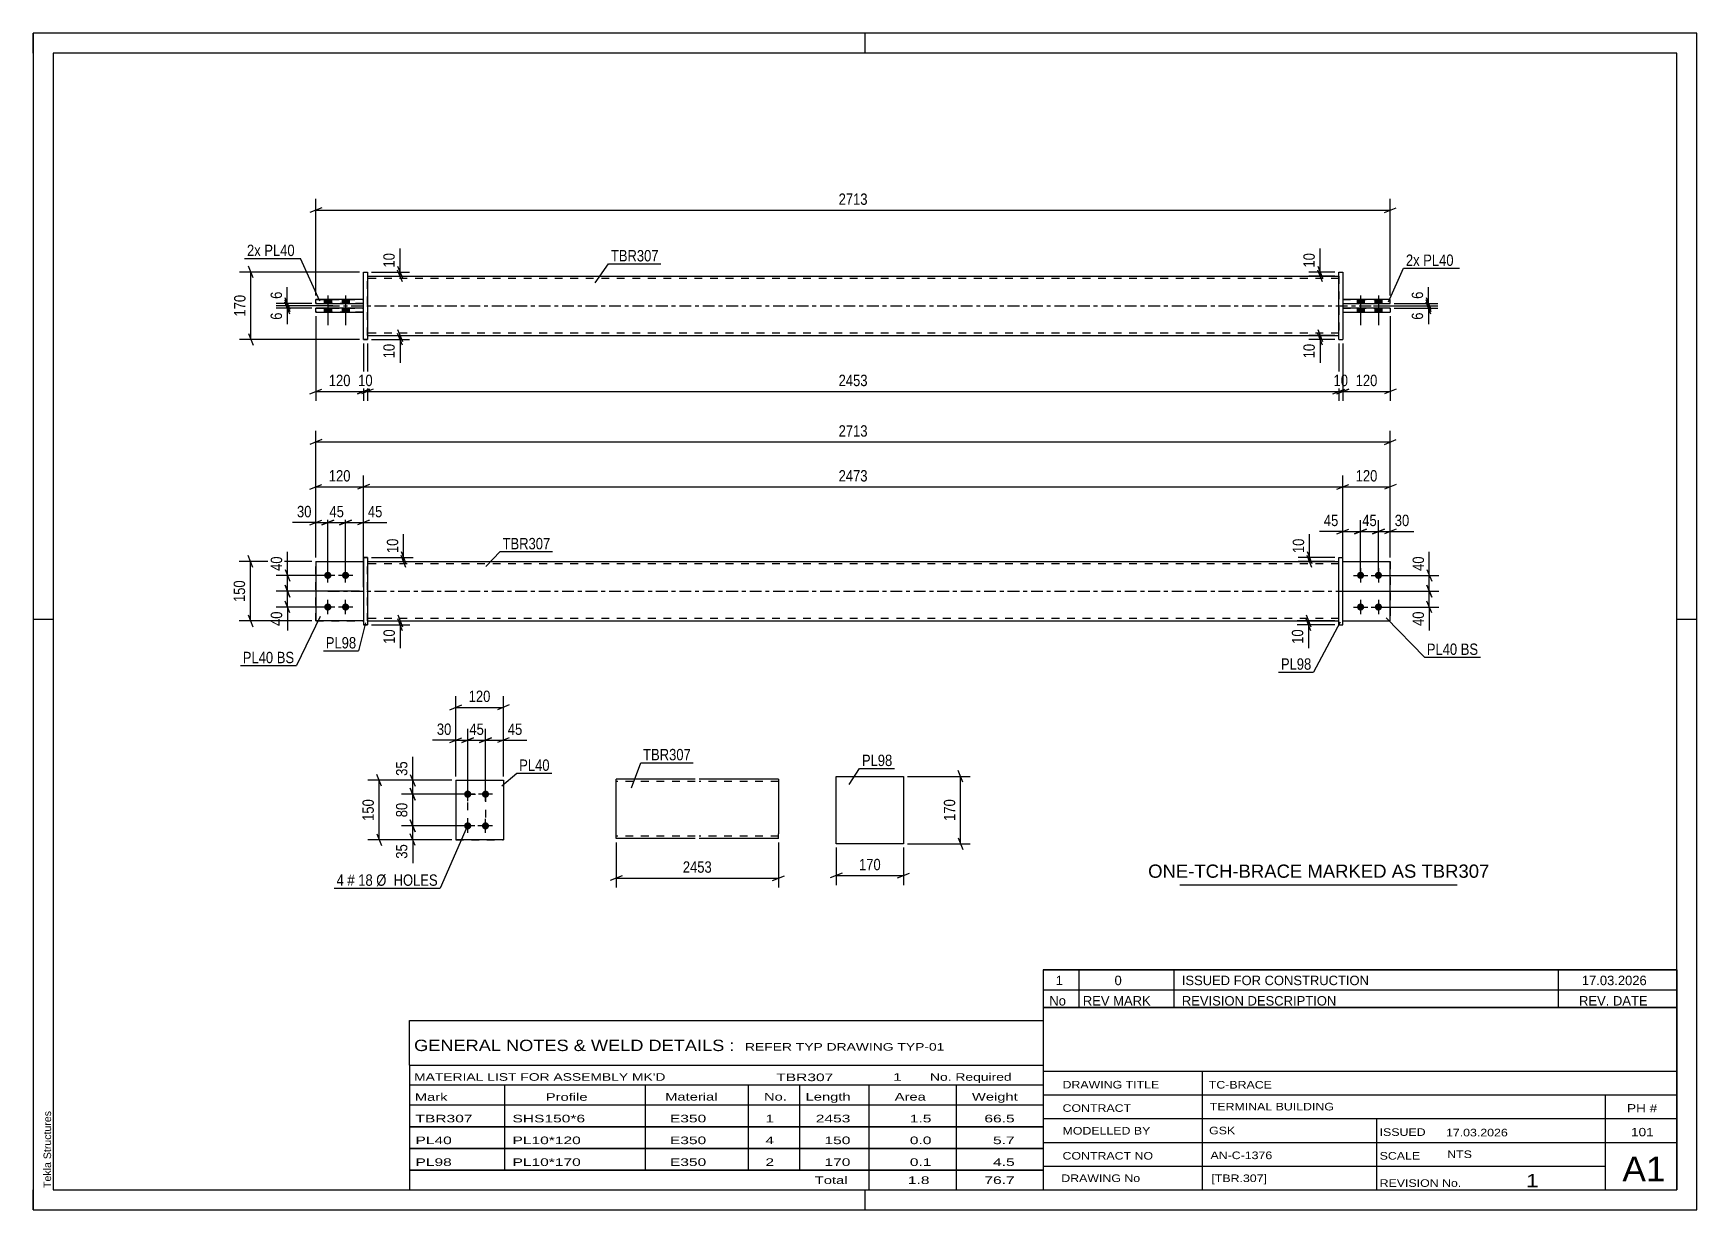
# Paper-space layout 'Layout1' of a CAD drawing. Header units: millimetres. Extents: x 0 to 420, y 0 to 297.
# The model-space entities are those that its viewports show. They can reach past a viewport. Long polylines and large blocks are cut down to what shows.
import ezdxf

# ---------------------------------------------------------------- set-up
doc = ezdxf.new("R2010")
doc.units = ezdxf.units.MM
doc.linetypes.add('DXK_LINE_DOT2', pattern=[3.9198, 1.9599, -1.9599])
doc.linetypes.add('DXK_LINE_DOT3', pattern=[5.9187, 2.979, -0.9799, 0.9799, -0.9799])
doc.layers.add('Viewport layer', color=7, linetype='Continuous', plot=False)
doc.styles.add('Arial', font='arial.ttf', dxfattribs={"height": 0.2})
doc.styles.add('Arial Narrow', font='ARIALN.TTF', dxfattribs={"height": 0.2})

# ---------------------------------------------------------------- blocks, each defined once
blk = doc.blocks.new('Unknown-580582164-1163')
at = {"color": 5, "linetype": 'Continuous'}
for p, q in [((420, 297), (0, 297)), ((0, 297), (0, 0)), ((0, 292), (0, 297)), ((210, 292), (210, 297)), ((420, 0), (420, 297)), ((415, 292), (5, 292)), ((5, 292), (5, 5)), ((415, 5), (415, 292)), ((5, 149), (0, 149)), ((420, 149), (415, 149)), ((0, 0), (0, 5)), ((5, 5), (415, 5)), ((210, 0), (210, 5)), ((0, 0), (420, 0))]:
    blk.add_line(p, q, dxfattribs=at)
at = {"color": 174, "linetype": 'Continuous', "style": 'Arial'}
blk.add_text('Tekla Structures', height=1.9102, rotation=90, dxfattribs=at).set_placement((4.5, 5.5))
blk = doc.blocks.new('Part-580582164-1819 - 1792')
at = {"color": 2, "linetype": 'Continuous'}
for p, q in [((330.63, 163.65), (342.63, 163.65)), ((342.63, 163.65), (342.63, 163.65)), ((342.63, 148.65), (342.63, 163.65)), ((330.63, 148.65), (342.63, 148.65))]:
    blk.add_line(p, q, dxfattribs=at)
at = {"color": 7, "linetype": 'DXK_LINE_DOT2'}
for p, q in [((330.63, 163.65), (342.63, 163.65)), ((330.63, 148.65), (330.63, 163.65)), ((330.63, 148.65), (330.63, 148.65)), ((330.63, 148.65), (342.63, 148.65))]:
    blk.add_line(p, q, dxfattribs=at)
blk = doc.blocks.new('Part-580582164-1799 - 1792')
at = {"color": 2, "linetype": 'Continuous'}
for p, q in [((329.63, 164.65), (330.63, 164.65)), ((329.63, 147.65), (329.63, 164.65)), ((330.63, 147.65), (330.63, 164.65)), ((329.63, 147.65), (329.63, 147.65)), ((329.63, 147.65), (330.63, 147.65))]:
    blk.add_line(p, q, dxfattribs=at)
at = {"color": 7, "linetype": 'DXK_LINE_DOT2'}
for p, q in [((329.63, 164.65), (330.63, 164.65)), ((329.63, 147.65), (330.63, 147.65))]:
    blk.add_line(p, q, dxfattribs=at)
blk = doc.blocks.new('Part-580582164-1804 - 1792')
at = {"color": 2, "linetype": 'Continuous'}
for p, q in [((71.36, 163.65), (83.36, 163.65)), ((71.36, 163.65), (71.36, 148.65)), ((83.36, 148.65), (71.36, 148.65)), ((71.36, 148.65), (71.36, 148.65))]:
    blk.add_line(p, q, dxfattribs=at)
at = {"color": 7, "linetype": 'DXK_LINE_DOT2'}
for p, q in [((71.36, 163.65), (83.36, 163.65)), ((83.36, 163.65), (83.36, 163.65)), ((83.36, 163.65), (83.36, 148.65)), ((71.36, 148.65), (83.36, 148.65)), ((71.36, 148.65), (71.36, 148.65))]:
    blk.add_line(p, q, dxfattribs=at)
blk = doc.blocks.new('Part-580582164-1809 - 1792')
at = {"color": 7, "linetype": 'DXK_LINE_DOT2'}
for p, q in [((71.36, 163.65), (83.36, 163.65)), ((71.36, 163.65), (83.36, 163.65)), ((71.36, 148.65), (71.36, 163.65)), ((83.36, 163.65), (83.36, 163.65)), ((83.36, 163.65), (83.36, 148.65)), ((71.36, 148.65), (83.36, 148.65)), ((83.36, 148.65), (71.36, 148.65)), ((71.36, 148.65), (71.36, 148.65))]:
    blk.add_line(p, q, dxfattribs=at)
blk = doc.blocks.new('Part-580582164-1814 - 1792')
at = {"color": 2, "linetype": 'Continuous'}
for p, q in [((84.36, 164.65), (83.36, 164.65)), ((83.36, 164.65), (83.36, 147.65)), ((84.36, 164.65), (84.36, 164.65)), ((84.36, 164.65), (84.36, 147.65)), ((83.36, 147.65), (84.36, 147.65))]:
    blk.add_line(p, q, dxfattribs=at)
at = {"color": 7, "linetype": 'DXK_LINE_DOT2'}
for p, q in [((83.36, 164.65), (84.36, 164.65)), ((84.36, 147.65), (83.36, 147.65))]:
    blk.add_line(p, q, dxfattribs=at)
blk = doc.blocks.new('Part-580582164-1824 - 1792')
at = {"color": 2, "linetype": 'Continuous'}
for p, q in [((84.36, 163.65), (329.63, 163.65)), ((84.36, 148.65), (329.63, 148.65))]:
    blk.add_line(p, q, dxfattribs=at)
at = {"color": 7, "linetype": 'DXK_LINE_DOT2'}
for p, q in [((84.36, 148.65), (84.36, 163.65)), ((329.63, 163.05), (84.36, 163.05)), ((329.63, 148.65), (329.63, 163.65)), ((329.63, 149.25), (84.36, 149.25))]:
    blk.add_line(p, q, dxfattribs=at)
at = {"color": 7, "linetype": 'DXK_LINE_DOT3'}
blk.add_line((74.36, 156.15), (339.63, 156.15), dxfattribs=at)
blk = doc.blocks.new('Bolt-580582164-1830 - 1792')
at = {"linetype": 'Continuous'}
for points in [[(335.13, 161.05), (335.32, 161.03), (335.5, 160.97), (335.66, 160.88), (335.8, 160.75), (335.91, 160.6), (335.99, 160.43), (336.03, 160.24), (336.03, 160.05), (335.99, 159.87), (335.91, 159.7), (335.8, 159.55), (335.66, 159.42), (335.5, 159.33), (335.32, 159.27), (335.13, 159.25), (334.95, 159.27), (334.77, 159.33), (334.6, 159.42), (334.46, 159.55), (334.35, 159.7), (334.28, 159.87), (334.24, 160.05), (334.24, 160.24), (334.28, 160.43), (334.35, 160.6), (334.46, 160.75), (334.6, 160.88), (334.77, 160.97), (334.95, 161.03)], [(339.63, 161.05), (339.82, 161.03), (340, 160.97), (340.16, 160.88), (340.3, 160.75), (340.41, 160.6), (340.49, 160.43), (340.53, 160.24), (340.53, 160.05), (340.49, 159.87), (340.41, 159.7), (340.3, 159.55), (340.16, 159.42), (340, 159.33), (339.82, 159.27), (339.63, 159.25), (339.45, 159.27), (339.27, 159.33), (339.1, 159.42), (338.96, 159.55), (338.85, 159.7), (338.78, 159.87), (338.74, 160.05), (338.74, 160.24), (338.78, 160.43), (338.85, 160.6), (338.96, 160.75), (339.1, 160.88), (339.27, 160.97), (339.45, 161.03)], [(335.13, 153.05), (335.32, 153.03), (335.5, 152.97), (335.66, 152.88), (335.8, 152.75), (335.91, 152.6), (335.99, 152.43), (336.03, 152.24), (336.03, 152.05), (335.99, 151.87), (335.91, 151.7), (335.8, 151.55), (335.66, 151.42), (335.5, 151.33), (335.32, 151.27), (335.13, 151.25), (334.95, 151.27), (334.77, 151.33), (334.6, 151.42), (334.46, 151.55), (334.35, 151.7), (334.28, 151.87), (334.24, 152.05), (334.24, 152.24), (334.28, 152.43), (334.35, 152.6), (334.46, 152.75), (334.6, 152.88), (334.77, 152.97), (334.95, 153.03)], [(339.63, 153.05), (339.82, 153.03), (340, 152.97), (340.16, 152.88), (340.3, 152.75), (340.41, 152.6), (340.49, 152.43), (340.53, 152.24), (340.53, 152.05), (340.49, 151.87), (340.41, 151.7), (340.3, 151.55), (340.16, 151.42), (340, 151.33), (339.82, 151.27), (339.63, 151.25), (339.45, 151.27), (339.27, 151.33), (339.1, 151.42), (338.96, 151.55), (338.85, 151.7), (338.78, 151.87), (338.74, 152.05), (338.74, 152.24), (338.78, 152.43), (338.85, 152.6), (338.96, 152.75), (339.1, 152.88), (339.27, 152.97), (339.45, 153.03)]]:
    blk.add_hatch(color=1, dxfattribs=at).paths.add_polyline_path(points)
at = {"color": 1, "linetype": 'Continuous'}
for p, q in [((333.33, 160.15), (336.93, 160.15)), ((335.13, 161.95), (335.13, 158.35)), ((337.83, 160.15), (341.43, 160.15)), ((339.63, 161.95), (339.63, 158.35)), ((333.33, 152.15), (336.93, 152.15)), ((335.13, 153.95), (335.13, 150.35)), ((337.83, 152.15), (341.43, 152.15)), ((339.63, 153.95), (339.63, 150.35))]:
    blk.add_line(p, q, dxfattribs=at)
blk = doc.blocks.new('Bolt-580582164-1831 - 1792')
at = {"linetype": 'Continuous'}
for points in [[(74.36, 159.25), (74.17, 159.27), (73.99, 159.33), (73.83, 159.42), (73.69, 159.55), (73.58, 159.7), (73.5, 159.87), (73.47, 160.05), (73.47, 160.24), (73.5, 160.43), (73.58, 160.6), (73.69, 160.75), (73.83, 160.88), (73.99, 160.97), (74.17, 161.03), (74.36, 161.05), (74.55, 161.03), (74.73, 160.97), (74.89, 160.88), (75.03, 160.75), (75.14, 160.6), (75.22, 160.43), (75.26, 160.24), (75.26, 160.05), (75.22, 159.87), (75.14, 159.7), (75.03, 159.55), (74.89, 159.42), (74.73, 159.33), (74.55, 159.27)], [(78.86, 159.25), (78.67, 159.27), (78.49, 159.33), (78.33, 159.42), (78.19, 159.55), (78.08, 159.7), (78, 159.87), (77.97, 160.05), (77.97, 160.24), (78, 160.43), (78.08, 160.6), (78.19, 160.75), (78.33, 160.88), (78.49, 160.97), (78.67, 161.03), (78.86, 161.05), (79.05, 161.03), (79.23, 160.97), (79.39, 160.88), (79.53, 160.75), (79.64, 160.6), (79.72, 160.43), (79.76, 160.24), (79.76, 160.05), (79.72, 159.87), (79.64, 159.7), (79.53, 159.55), (79.39, 159.42), (79.23, 159.33), (79.05, 159.27)], [(74.36, 151.25), (74.17, 151.27), (73.99, 151.33), (73.83, 151.42), (73.69, 151.55), (73.58, 151.7), (73.5, 151.87), (73.47, 152.05), (73.47, 152.24), (73.5, 152.43), (73.58, 152.6), (73.69, 152.75), (73.83, 152.88), (73.99, 152.97), (74.17, 153.03), (74.36, 153.05), (74.55, 153.03), (74.73, 152.97), (74.89, 152.88), (75.03, 152.75), (75.14, 152.6), (75.22, 152.43), (75.26, 152.24), (75.26, 152.05), (75.22, 151.87), (75.14, 151.7), (75.03, 151.55), (74.89, 151.42), (74.73, 151.33), (74.55, 151.27)], [(78.86, 151.25), (78.67, 151.27), (78.49, 151.33), (78.33, 151.42), (78.19, 151.55), (78.08, 151.7), (78, 151.87), (77.97, 152.05), (77.97, 152.24), (78, 152.43), (78.08, 152.6), (78.19, 152.75), (78.33, 152.88), (78.49, 152.97), (78.67, 153.03), (78.86, 153.05), (79.05, 153.03), (79.23, 152.97), (79.39, 152.88), (79.53, 152.75), (79.64, 152.6), (79.72, 152.43), (79.76, 152.24), (79.76, 152.05), (79.72, 151.87), (79.64, 151.7), (79.53, 151.55), (79.39, 151.42), (79.23, 151.33), (79.05, 151.27)]]:
    blk.add_hatch(color=1, dxfattribs=at).paths.add_polyline_path(points)
at = {"color": 1, "linetype": 'Continuous'}
for p, q in [((76.16, 160.15), (72.56, 160.15)), ((74.36, 158.35), (74.36, 161.95)), ((80.66, 160.15), (77.06, 160.15)), ((78.86, 158.35), (78.86, 161.95)), ((76.16, 152.15), (72.56, 152.15)), ((74.36, 150.35), (74.36, 153.95)), ((80.66, 152.15), (77.06, 152.15)), ((78.86, 150.35), (78.86, 153.95))]:
    blk.add_line(p, q, dxfattribs=at)
blk = doc.blocks.new('Part-580582164-1836 - 1792')
at = {"color": 7, "linetype": 'DXK_LINE_DOT2'}
for p, q in [((330.63, 163.65), (342.63, 163.65)), ((330.63, 148.65), (330.63, 163.65)), ((330.63, 163.65), (342.63, 163.65)), ((342.63, 163.65), (342.63, 163.65)), ((342.63, 163.65), (342.63, 148.65)), ((330.63, 148.65), (330.63, 148.65)), ((330.63, 148.65), (342.63, 148.65)), ((330.63, 148.65), (342.63, 148.65))]:
    blk.add_line(p, q, dxfattribs=at)
blk = doc.blocks.new('Part-580582164-2124 - 2115')
at = {"color": 2, "linetype": 'Continuous'}
for p, q in [((84.36, 235.72), (329.63, 235.72)), ((84.36, 220.72), (329.63, 220.72))]:
    blk.add_line(p, q, dxfattribs=at)
at = {"color": 7, "linetype": 'DXK_LINE_DOT2'}
for p, q in [((84.36, 220.72), (84.36, 235.72)), ((329.63, 235.72), (329.63, 220.72)), ((329.63, 235.12), (84.36, 235.12)), ((329.63, 221.32), (84.36, 221.32))]:
    blk.add_line(p, q, dxfattribs=at)
at = {"color": 7, "linetype": 'DXK_LINE_DOT3'}
blk.add_line((74.36, 228.22), (339.63, 228.22), dxfattribs=at)
blk = doc.blocks.new('Part-580582164-2125 - 2115')
at = {"color": 2, "linetype": 'Continuous'}
for p, q in [((329.63, 236.72), (329.63, 236.72)), ((329.63, 219.72), (329.63, 236.72)), ((329.63, 236.72), (330.63, 236.72)), ((330.63, 236.72), (330.63, 236.72)), ((330.63, 236.72), (330.63, 219.72)), ((329.63, 219.72), (330.63, 219.72)), ((329.63, 219.72), (329.63, 219.72)), ((330.63, 219.72), (330.63, 219.72))]:
    blk.add_line(p, q, dxfattribs=at)
at = {"color": 7, "linetype": 'DXK_LINE_DOT2'}
for p, q in [((329.63, 236.72), (330.63, 236.72)), ((329.63, 219.72), (330.63, 219.72)), ((330.63, 219.72), (330.63, 219.72))]:
    blk.add_line(p, q, dxfattribs=at)
blk = doc.blocks.new('Bolt-580582164-2118 - 2115')
at = {"linetype": 'Continuous'}
for points in [[(73.46, 228.82), (75.26, 228.82), (75.26, 229.82), (73.46, 229.82)], [(73.46, 228.82), (75.26, 228.82), (75.26, 229.82), (73.46, 229.82)], [(73.46, 226.62), (75.26, 226.62), (75.26, 227.62), (73.46, 227.62)], [(73.46, 226.62), (75.26, 226.62), (75.26, 227.62), (73.46, 227.62)], [(77.96, 228.82), (79.76, 228.82), (79.76, 229.82), (77.96, 229.82)], [(77.96, 228.82), (79.76, 228.82), (79.76, 229.82), (77.96, 229.82)], [(77.96, 226.62), (79.76, 226.62), (79.76, 227.62), (77.96, 227.62)], [(77.96, 226.62), (79.76, 226.62), (79.76, 227.62), (77.96, 227.62)]]:
    blk.add_hatch(color=1, dxfattribs=at).paths.add_polyline_path(points)
at = {"color": 1, "linetype": 'Continuous'}
for p, q in [((73.46, 229.82), (73.46, 228.82)), ((73.46, 229.82), (73.46, 228.82)), ((73.46, 227.62), (73.46, 226.62)), ((73.46, 227.62), (73.46, 226.62)), ((74.36, 230.82), (74.36, 223.32)), ((74.36, 230.82), (74.36, 223.32)), ((75.26, 229.82), (75.26, 228.82)), ((75.26, 229.82), (75.26, 228.82)), ((75.26, 227.62), (75.26, 226.62)), ((75.26, 227.62), (75.26, 226.62)), ((77.96, 229.82), (77.96, 228.82)), ((77.96, 229.82), (77.96, 228.82)), ((77.96, 227.62), (77.96, 226.62)), ((77.96, 227.62), (77.96, 226.62)), ((78.86, 230.82), (78.86, 223.32)), ((78.86, 230.82), (78.86, 223.32)), ((79.76, 229.82), (79.76, 228.82)), ((79.76, 229.82), (79.76, 228.82)), ((79.76, 227.62), (79.76, 226.62)), ((79.76, 227.62), (79.76, 226.62))]:
    blk.add_line(p, q, dxfattribs=at)
blk = doc.blocks.new('Part-580582164-2135 - 2115')
at = {"color": 2, "linetype": 'Continuous'}
for p, q in [((83.36, 229.82), (71.36, 229.82)), ((71.36, 228.82), (71.36, 229.82)), ((71.36, 228.82), (83.36, 228.82)), ((71.36, 228.82), (71.36, 228.82))]:
    blk.add_line(p, q, dxfattribs=at)
at = {"color": 7, "linetype": 'DXK_LINE_DOT2'}
for p, q in [((71.36, 229.82), (83.36, 229.82)), ((83.36, 228.82), (71.36, 228.82)), ((83.36, 228.82), (83.36, 229.82))]:
    blk.add_line(p, q, dxfattribs=at)
blk = doc.blocks.new('Bolt-580582164-2119 - 2115')
at = {"linetype": 'Continuous'}
for points in [[(336.03, 229.82), (334.23, 229.82), (334.23, 228.82), (336.03, 228.82)], [(336.03, 229.82), (334.23, 229.82), (334.23, 228.82), (336.03, 228.82)], [(336.03, 227.62), (334.23, 227.62), (334.23, 226.62), (336.03, 226.62)], [(336.03, 227.62), (334.23, 227.62), (334.23, 226.62), (336.03, 226.62)], [(340.53, 229.82), (338.73, 229.82), (338.73, 228.82), (340.53, 228.82)], [(340.53, 229.82), (338.73, 229.82), (338.73, 228.82), (340.53, 228.82)], [(340.53, 227.62), (338.73, 227.62), (338.73, 226.62), (340.53, 226.62)], [(340.53, 227.62), (338.73, 227.62), (338.73, 226.62), (340.53, 226.62)]]:
    blk.add_hatch(color=1, dxfattribs=at).paths.add_polyline_path(points)
at = {"color": 1, "linetype": 'Continuous'}
for p, q in [((334.23, 229.82), (334.23, 228.82)), ((334.23, 229.82), (334.23, 228.82)), ((334.23, 227.62), (334.23, 226.62)), ((334.23, 227.62), (334.23, 226.62)), ((335.13, 230.82), (335.13, 223.32)), ((335.13, 230.82), (335.13, 223.32)), ((336.03, 229.82), (336.03, 228.82)), ((336.03, 229.82), (336.03, 228.82)), ((336.03, 227.62), (336.03, 226.62)), ((336.03, 227.62), (336.03, 226.62)), ((338.73, 229.82), (338.73, 228.82)), ((338.73, 229.82), (338.73, 228.82)), ((338.73, 227.62), (338.73, 226.62)), ((338.73, 227.62), (338.73, 226.62)), ((339.63, 230.82), (339.63, 223.32)), ((339.63, 230.82), (339.63, 223.32)), ((340.53, 229.82), (340.53, 228.82)), ((340.53, 229.82), (340.53, 228.82)), ((340.53, 227.62), (340.53, 226.62)), ((340.53, 227.62), (340.53, 226.62))]:
    blk.add_line(p, q, dxfattribs=at)
blk = doc.blocks.new('Part-580582164-2130 - 2115')
at = {"color": 2, "linetype": 'Continuous'}
for p, q in [((83.36, 227.62), (71.36, 227.62)), ((71.36, 226.62), (71.36, 227.62)), ((71.36, 226.62), (83.36, 226.62)), ((71.36, 226.62), (71.36, 226.62))]:
    blk.add_line(p, q, dxfattribs=at)
at = {"color": 7, "linetype": 'DXK_LINE_DOT2'}
for p, q in [((71.36, 227.62), (83.36, 227.62)), ((83.36, 226.62), (83.36, 227.62)), ((83.36, 226.62), (71.36, 226.62))]:
    blk.add_line(p, q, dxfattribs=at)
blk = doc.blocks.new('Part-580582164-2136 - 2115')
at = {"color": 2, "linetype": 'Continuous'}
for p, q in [((83.36, 236.72), (84.36, 236.72)), ((83.36, 219.72), (83.36, 236.72)), ((84.36, 236.72), (84.36, 236.72)), ((84.36, 236.72), (84.36, 219.72)), ((84.36, 219.72), (83.36, 219.72)), ((83.36, 219.72), (83.36, 219.72))]:
    blk.add_line(p, q, dxfattribs=at)
at = {"color": 7, "linetype": 'DXK_LINE_DOT2'}
for p, q in [((83.36, 236.72), (84.36, 236.72)), ((83.36, 219.72), (84.36, 219.72)), ((83.36, 219.72), (83.36, 219.72))]:
    blk.add_line(p, q, dxfattribs=at)
blk = doc.blocks.new('Part-580582164-2141 - 2115')
at = {"color": 2, "linetype": 'Continuous'}
for p, q in [((342.63, 229.82), (330.63, 229.82)), ((330.63, 228.82), (342.63, 228.82)), ((342.63, 228.82), (342.63, 229.82))]:
    blk.add_line(p, q, dxfattribs=at)
at = {"color": 7, "linetype": 'DXK_LINE_DOT2'}
for p, q in [((330.63, 229.82), (330.63, 228.82)), ((330.63, 229.82), (342.63, 229.82)), ((330.63, 228.82), (342.63, 228.82))]:
    blk.add_line(p, q, dxfattribs=at)
blk = doc.blocks.new('Part-580582164-2146 - 2115')
at = {"color": 2, "linetype": 'Continuous'}
for p, q in [((342.63, 227.62), (330.63, 227.62)), ((342.63, 227.62), (342.63, 226.62)), ((330.63, 226.62), (342.63, 226.62))]:
    blk.add_line(p, q, dxfattribs=at)
at = {"color": 7, "linetype": 'DXK_LINE_DOT2'}
for p, q in [((330.63, 227.62), (330.63, 226.62)), ((330.63, 227.62), (342.63, 227.62)), ((330.63, 226.62), (342.63, 226.62))]:
    blk.add_line(p, q, dxfattribs=at)
blk = doc.blocks.new('Bolt-580582164-1445 - 1411')
at = {"linetype": 'Continuous'}
for points in [[(109.69, 105.81), (109.87, 105.79), (110.05, 105.73), (110.22, 105.63), (110.35, 105.51), (110.47, 105.36), (110.54, 105.18), (110.58, 105), (110.58, 104.81), (110.54, 104.63), (110.47, 104.46), (110.35, 104.3), (110.22, 104.18), (110.05, 104.08), (109.87, 104.03), (109.69, 104.01), (109.5, 104.03), (109.32, 104.08), (109.16, 104.18), (109.02, 104.3), (108.91, 104.46), (108.83, 104.63), (108.79, 104.81), (108.79, 105), (108.83, 105.18), (108.91, 105.36), (109.02, 105.51), (109.16, 105.63), (109.32, 105.73), (109.5, 105.79)], [(114.19, 105.81), (114.37, 105.79), (114.55, 105.73), (114.72, 105.63), (114.85, 105.51), (114.97, 105.36), (115.04, 105.18), (115.08, 105), (115.08, 104.81), (115.04, 104.63), (114.97, 104.46), (114.85, 104.3), (114.72, 104.18), (114.55, 104.08), (114.37, 104.03), (114.19, 104.01), (114, 104.03), (113.82, 104.08), (113.66, 104.18), (113.52, 104.3), (113.41, 104.46), (113.33, 104.63), (113.29, 104.81), (113.29, 105), (113.33, 105.18), (113.41, 105.36), (113.52, 105.51), (113.66, 105.63), (113.82, 105.73), (114, 105.79)], [(109.69, 97.81), (109.87, 97.79), (110.05, 97.73), (110.22, 97.63), (110.35, 97.51), (110.47, 97.36), (110.54, 97.18), (110.58, 97), (110.58, 96.81), (110.54, 96.63), (110.47, 96.46), (110.35, 96.3), (110.22, 96.18), (110.05, 96.08), (109.87, 96.03), (109.69, 96.01), (109.5, 96.03), (109.32, 96.08), (109.16, 96.18), (109.02, 96.3), (108.91, 96.46), (108.83, 96.63), (108.79, 96.81), (108.79, 97), (108.83, 97.18), (108.91, 97.36), (109.02, 97.51), (109.16, 97.63), (109.32, 97.73), (109.5, 97.79)], [(114.19, 97.81), (114.37, 97.79), (114.55, 97.73), (114.72, 97.63), (114.85, 97.51), (114.97, 97.36), (115.04, 97.18), (115.08, 97), (115.08, 96.81), (115.04, 96.63), (114.97, 96.46), (114.85, 96.3), (114.72, 96.18), (114.55, 96.08), (114.37, 96.03), (114.19, 96.01), (114, 96.03), (113.82, 96.08), (113.66, 96.18), (113.52, 96.3), (113.41, 96.46), (113.33, 96.63), (113.29, 96.81), (113.29, 97), (113.33, 97.18), (113.41, 97.36), (113.52, 97.51), (113.66, 97.63), (113.82, 97.73), (114, 97.79)]]:
    blk.add_hatch(color=1, dxfattribs=at).paths.add_polyline_path(points)
at = {"color": 1, "linetype": 'Continuous'}
for p, q in [((109.69, 103.11), (109.69, 106.71)), ((114.19, 103.11), (114.19, 106.71)), ((111.49, 104.91), (107.89, 104.91)), ((115.99, 104.91), (112.39, 104.91)), ((111.49, 96.91), (107.89, 96.91)), ((109.69, 95.11), (109.69, 98.71)), ((115.99, 96.91), (112.39, 96.91)), ((114.19, 95.11), (114.19, 98.71))]:
    blk.add_line(p, q, dxfattribs=at)
blk = doc.blocks.new('Part-580582164-1460 - 1411')
at = {"color": 2, "linetype": 'Continuous'}
for p, q in [((106.69, 108.41), (118.69, 108.41)), ((106.69, 108.41), (106.69, 93.41)), ((118.69, 108.41), (118.69, 108.41)), ((118.69, 108.41), (118.69, 93.41)), ((118.69, 93.41), (106.69, 93.41)), ((106.69, 93.41), (106.69, 93.41))]:
    blk.add_line(p, q, dxfattribs=at)
at = {"color": 7, "linetype": 'DXK_LINE_DOT2'}
for p, q in [((106.69, 108.41), (118.69, 108.41)), ((118.69, 108.41), (118.69, 108.41)), ((106.69, 93.41), (118.69, 93.41))]:
    blk.add_line(p, q, dxfattribs=at)
blk = doc.blocks.new('Part-580582164-1391 - 1375')
at = {"color": 2, "linetype": 'Continuous'}
for p, q in [((202.73, 92.41), (202.73, 109.41)), ((202.73, 109.41), (219.73, 109.41)), ((219.73, 109.41), (219.73, 92.41)), ((219.73, 92.41), (202.73, 92.41))]:
    blk.add_line(p, q, dxfattribs=at)
blk = doc.blocks.new('Part-580582164-1274 - 1255')
at = {"color": 2, "linetype": 'Continuous'}
for p, q in [((167.16, 108.73), (147.16, 108.73)), ((147.16, 93.82), (147.16, 108.73)), ((188.16, 108.73), (168.16, 108.73)), ((188.16, 108.73), (188.16, 94.93)), ((147.16, 93.73), (147.16, 93.82)), ((167.16, 93.73), (147.16, 93.73)), ((188.16, 93.73), (168.16, 93.73)), ((188.16, 93.73), (188.16, 94.93))]:
    blk.add_line(p, q, dxfattribs=at)
at = {"color": 7, "linetype": 'DXK_LINE_DOT2'}
for p, q in [((167.16, 108.13), (147.16, 108.13)), ((188.16, 108.13), (168.16, 108.13)), ((188.16, 108.13), (188.16, 108.09)), ((188.16, 108.09), (188.16, 108.13)), ((188.16, 107.99), (188.16, 108.09)), ((188.16, 108.09), (188.16, 107.99)), ((147.16, 94.33), (147.16, 94.38)), ((167.16, 94.33), (147.16, 94.33)), ((188.16, 94.33), (168.16, 94.33)), ((188.16, 94.38), (188.16, 94.7)), ((188.16, 94.33), (188.16, 94.38))]:
    blk.add_line(p, q, dxfattribs=at)
blk = doc.blocks.new('Rectangle-580582164-1569 - 1411')
at = {"color": 1, "linetype": 'DXK_LINE_DOT2'}
blk.add_lwpolyline([(109.69, 104.91), (114.19, 104.91), (114.19, 96.91), (109.69, 96.91), (109.69, 104.91)], close=True, dxfattribs=at)
blk = doc.blocks.new('StraightDimension-580582164-2011 - 1792')
at = {"color": 7, "linetype": 'Continuous'}
for p, q in [((77.36, 172.87), (80.36, 174.07)), ((78.86, 161.15), (78.86, 176.32)), ((78.86, 173.47), (83.36, 173.47)), ((84.86, 174.07), (81.86, 172.87)), ((83.36, 164.65), (83.36, 176.32))]:
    blk.add_line(p, q, dxfattribs=at)
at = {"color": 0}
blk.add_wipeout([(88.74, 174.22), (88.74, 178.42), (83.89, 178.42), (83.89, 174.22)], dxfattribs=at)
at = {"color": 7, "linetype": 'Continuous'}
blk.add_line((83.36, 173.47), (89.27, 173.47), dxfattribs=at)
blk.add_line((83.36, 173.47), (89.27, 173.47), dxfattribs=at)
at = {"color": 3, "style": 'Arial Narrow'}
blk.add_text('45', height=2.863, dxfattribs=at).set_placement((84.49, 174.82))
blk = doc.blocks.new('StraightDimension-580582164-1863 - 1792')
at = {"color": 7, "linetype": 'Continuous'}
for p, q in [((335.13, 161.15), (335.13, 174.09)), ((339.63, 161.15), (339.63, 174.09)), ((333.63, 170.64), (336.63, 171.84)), ((335.13, 171.24), (339.63, 171.24)), ((341.13, 171.84), (338.13, 170.64))]:
    blk.add_line(p, q, dxfattribs=at)
at = {"color": 0}
blk.add_wipeout([(339.81, 171.99), (339.81, 176.19), (334.95, 176.19), (334.95, 171.99)], dxfattribs=at)
at = {"color": 3, "style": 'Arial Narrow'}
blk.add_text('45', height=2.863, dxfattribs=at).set_placement((335.55, 172.59))
blk = doc.blocks.new('StraightDimension-580582164-1932 - 1792')
at = {"color": 7, "linetype": 'Continuous'}
for p, q in [((330.63, 164.65), (330.63, 185.35)), ((342.63, 164.65), (342.63, 185.35)), ((329.13, 181.9), (332.13, 183.1)), ((330.63, 182.5), (342.63, 182.5)), ((344.13, 183.1), (341.13, 181.9))]:
    blk.add_line(p, q, dxfattribs=at)
at = {"color": 0}
blk.add_wipeout([(339.97, 183.25), (339.97, 187.45), (333.29, 187.45), (333.29, 183.25)], dxfattribs=at)
at = {"color": 3, "style": 'Arial Narrow'}
blk.add_text('120', height=2.863, dxfattribs=at).set_placement((333.89, 183.85))
blk = doc.blocks.new('StraightDimension-580582164-1893 - 1792')
at = {"color": 7, "linetype": 'Continuous'}
for p, q in [((72.86, 194.42), (69.86, 193.22)), ((71.36, 164.65), (71.36, 196.67)), ((71.36, 193.82), (342.63, 193.82)), ((341.13, 193.22), (344.13, 194.42)), ((342.63, 164.65), (342.63, 196.67))]:
    blk.add_line(p, q, dxfattribs=at)
at = {"color": 0}
blk.add_wipeout([(211.25, 194.57), (211.25, 198.77), (202.74, 198.77), (202.74, 194.57)], dxfattribs=at)
at = {"color": 3, "style": 'Arial Narrow'}
blk.add_text('2713', height=2.863, dxfattribs=at).set_placement((203.34, 195.17))
blk = doc.blocks.new('StraightDimension-580582164-2057 - 1792')
at = {"color": 7, "linetype": 'Continuous'}
for p, q in [((82.36, 156.15), (61.33, 156.15)), ((63.58, 157.65), (64.78, 154.65)), ((64.18, 152.15), (64.18, 156.15)), ((73.36, 152.15), (61.33, 152.15)), ((64.78, 150.65), (63.58, 153.65))]:
    blk.add_line(p, q, dxfattribs=at)
at = {"color": 0}
blk.add_wipeout([(63.43, 151.62), (59.23, 151.62), (59.23, 146.77), (63.43, 146.77)], dxfattribs=at)
at = {"color": 7, "linetype": 'Continuous'}
blk.add_line((64.18, 152.15), (64.18, 146.24), dxfattribs=at)
blk.add_line((64.18, 152.15), (64.18, 146.24), dxfattribs=at)
at = {"color": 3, "style": 'Arial Narrow'}
blk.add_text('40', height=2.863, rotation=90.0002, dxfattribs=at).set_placement((62.83, 147.37))
blk = doc.blocks.new('StraightDimension-580582164-2028 - 1792')
at = {"color": 7, "linetype": 'Continuous'}
for p, q in [((55.42, 162.15), (54.22, 165.15)), ((70.36, 163.65), (51.97, 163.65)), ((54.82, 148.65), (54.82, 163.65)), ((70.36, 148.65), (51.97, 148.65)), ((54.22, 150.15), (55.42, 147.15))]:
    blk.add_line(p, q, dxfattribs=at)
at = {"color": 0}
blk.add_wipeout([(54.07, 159.49), (49.87, 159.49), (49.87, 152.81), (54.07, 152.81)], dxfattribs=at)
at = {"color": 3, "style": 'Arial Narrow'}
blk.add_text('150', height=2.863, rotation=90.0002, dxfattribs=at).set_placement((53.47, 153.41))
blk = doc.blocks.new('StraightDimension-580582164-1982 - 1792')
at = {"color": 7, "linetype": 'Continuous'}
for p, q in [((69.86, 172.87), (72.86, 174.07)), ((71.36, 164.65), (71.36, 176.32)), ((71.36, 173.47), (74.36, 173.47)), ((75.86, 174.07), (72.86, 172.87)), ((74.36, 161.15), (74.36, 176.32))]:
    blk.add_line(p, q, dxfattribs=at)
at = {"color": 0}
blk.add_wipeout([(70.84, 174.22), (70.84, 178.42), (65.98, 178.42), (65.98, 174.22)], dxfattribs=at)
at = {"color": 7, "linetype": 'Continuous'}
blk.add_line((71.36, 173.47), (65.45, 173.47), dxfattribs=at)
blk.add_line((71.36, 173.47), (65.45, 173.47), dxfattribs=at)
at = {"color": 3, "style": 'Arial Narrow'}
blk.add_text('30', height=2.863, dxfattribs=at).set_placement((66.58, 174.82))
blk = doc.blocks.new('StraightDimension-580582164-1847 - 1792')
at = {"color": 7, "linetype": 'Continuous'}
for p, q in [((339.63, 161.15), (339.63, 174.09)), ((342.63, 164.65), (342.63, 174.09)), ((338.13, 170.64), (341.13, 171.84)), ((339.63, 171.24), (342.63, 171.24)), ((344.13, 171.84), (341.13, 170.64))]:
    blk.add_line(p, q, dxfattribs=at)
at = {"color": 0}
blk.add_wipeout([(348.01, 171.99), (348.01, 176.19), (343.16, 176.19), (343.16, 171.99)], dxfattribs=at)
at = {"color": 7, "linetype": 'Continuous'}
blk.add_line((342.63, 171.24), (348.54, 171.24), dxfattribs=at)
blk.add_line((342.63, 171.24), (348.54, 171.24), dxfattribs=at)
at = {"color": 3, "style": 'Arial Narrow'}
blk.add_text('30', height=2.863, dxfattribs=at).set_placement((343.76, 172.59))
blk = doc.blocks.new('StraightDimension-580582164-1966 - 1792')
at = {"color": 7, "linetype": 'Continuous'}
for p, q in [((71.36, 164.65), (71.36, 185.35)), ((83.36, 157.15), (83.36, 185.35)), ((69.86, 181.9), (72.86, 183.1)), ((71.36, 182.5), (83.36, 182.5)), ((84.86, 183.1), (81.86, 181.9))]:
    blk.add_line(p, q, dxfattribs=at)
at = {"color": 0}
blk.add_wipeout([(80.7, 183.25), (80.7, 187.45), (74.02, 187.45), (74.02, 183.25)], dxfattribs=at)
at = {"color": 3, "style": 'Arial Narrow'}
blk.add_text('120', height=2.863, dxfattribs=at).set_placement((74.62, 183.85))
blk = doc.blocks.new('StraightDimension-580582164-1838 - 1792')
at = {"color": 7, "linetype": 'Continuous'}
for p, q in [((85.36, 164.65), (95.89, 164.65)), ((92.89, 166.15), (94.09, 163.15)), ((94.09, 162.15), (92.89, 165.15)), ((93.49, 163.65), (93.49, 164.65)), ((85.36, 163.65), (95.89, 163.65))]:
    blk.add_line(p, q, dxfattribs=at)
at = {"color": 0}
blk.add_wipeout([(92.74, 170.03), (88.54, 170.03), (88.54, 165.17), (92.74, 165.17)], dxfattribs=at)
at = {"color": 7, "linetype": 'Continuous'}
blk.add_line((93.49, 164.65), (93.49, 170.55), dxfattribs=at)
blk.add_line((93.49, 164.65), (93.49, 170.55), dxfattribs=at)
at = {"color": 3, "style": 'Arial Narrow'}
blk.add_text('10', height=2.863, rotation=90.0002, dxfattribs=at).set_placement((92.14, 165.77))
blk = doc.blocks.new('StraightDimension-580582164-1876 - 1792')
at = {"color": 7, "linetype": 'Continuous'}
for p, q in [((330.63, 164.65), (330.63, 174.09)), ((335.13, 161.15), (335.13, 174.09)), ((329.13, 170.64), (332.13, 171.84)), ((330.63, 171.24), (335.13, 171.24)), ((336.63, 171.84), (333.63, 170.64))]:
    blk.add_line(p, q, dxfattribs=at)
at = {"color": 0}
blk.add_wipeout([(330.11, 171.99), (330.11, 176.19), (325.25, 176.19), (325.25, 171.99)], dxfattribs=at)
at = {"color": 7, "linetype": 'Continuous'}
blk.add_line((330.63, 171.24), (324.73, 171.24), dxfattribs=at)
blk.add_line((330.63, 171.24), (324.73, 171.24), dxfattribs=at)
at = {"color": 3, "style": 'Arial Narrow'}
blk.add_text('45', height=2.863, dxfattribs=at).set_placement((325.85, 172.59))
blk = doc.blocks.new('StraightDimension-580582164-2076 - 1792')
at = {"color": 7, "linetype": 'Continuous'}
for p, q in [((328.63, 148.65), (319.14, 148.65)), ((328.63, 147.65), (319.14, 147.65)), ((321.39, 150.15), (322.59, 147.15)), ((322.59, 146.15), (321.39, 149.15)), ((321.99, 147.65), (321.99, 148.65))]:
    blk.add_line(p, q, dxfattribs=at)
at = {"color": 0}
blk.add_wipeout([(321.24, 147.12), (317.04, 147.12), (317.04, 142.27), (321.24, 142.27)], dxfattribs=at)
at = {"color": 7, "linetype": 'Continuous'}
blk.add_line((321.99, 147.65), (321.99, 141.74), dxfattribs=at)
blk.add_line((321.99, 147.65), (321.99, 141.74), dxfattribs=at)
at = {"color": 3, "style": 'Arial Narrow'}
blk.add_text('10', height=2.863, rotation=90.0002, dxfattribs=at).set_placement((320.64, 142.87))
blk = doc.blocks.new('StraightDimension-580582164-1913 - 1792')
at = {"color": 7, "linetype": 'Continuous'}
for p, q in [((340.63, 160.15), (354.88, 160.15)), ((351.88, 161.65), (353.08, 158.65)), ((352.48, 156.15), (352.48, 160.15)), ((331.63, 156.15), (354.88, 156.15)), ((353.08, 154.65), (351.88, 157.65))]:
    blk.add_line(p, q, dxfattribs=at)
at = {"color": 0}
blk.add_wipeout([(351.73, 165.53), (347.53, 165.53), (347.53, 160.67), (351.73, 160.67)], dxfattribs=at)
at = {"color": 7, "linetype": 'Continuous'}
blk.add_line((352.48, 160.15), (352.48, 166.05), dxfattribs=at)
blk.add_line((352.48, 160.15), (352.48, 166.05), dxfattribs=at)
at = {"color": 3, "style": 'Arial Narrow'}
blk.add_text('40', height=2.863, rotation=90.0002, dxfattribs=at).set_placement((351.13, 161.27))
blk = doc.blocks.new('StraightDimension-580582164-1922 - 1792')
at = {"color": 7, "linetype": 'Continuous'}
for p, q in [((331.63, 156.15), (354.88, 156.15)), ((351.88, 157.65), (353.08, 154.65)), ((352.48, 152.15), (352.48, 156.15)), ((340.63, 152.15), (354.88, 152.15)), ((353.08, 150.65), (351.88, 153.65))]:
    blk.add_line(p, q, dxfattribs=at)
at = {"color": 0}
blk.add_wipeout([(351.73, 151.62), (347.53, 151.62), (347.53, 146.77), (351.73, 146.77)], dxfattribs=at)
at = {"color": 7, "linetype": 'Continuous'}
blk.add_line((352.48, 152.15), (352.48, 146.24), dxfattribs=at)
blk.add_line((352.48, 152.15), (352.48, 146.24), dxfattribs=at)
at = {"color": 3, "style": 'Arial Narrow'}
blk.add_text('40', height=2.863, rotation=90.0002, dxfattribs=at).set_placement((351.13, 147.37))
blk = doc.blocks.new('StraightDimension-580582164-1951 - 1792')
at = {"color": 7, "linetype": 'Continuous'}
for p, q in [((83.36, 157.15), (83.36, 185.35)), ((330.63, 164.65), (330.63, 185.35)), ((84.86, 183.1), (81.86, 181.9)), ((83.36, 182.5), (330.63, 182.5)), ((329.13, 181.9), (332.13, 183.1))]:
    blk.add_line(p, q, dxfattribs=at)
at = {"color": 0}
blk.add_wipeout([(211.25, 183.25), (211.25, 187.45), (202.74, 187.45), (202.74, 183.25)], dxfattribs=at)
at = {"color": 3, "style": 'Arial Narrow'}
blk.add_text('2473', height=2.863, dxfattribs=at).set_placement((203.34, 183.85))
blk = doc.blocks.new('StraightDimension-580582164-1998 - 1792')
at = {"color": 7, "linetype": 'Continuous'}
for p, q in [((72.86, 172.87), (75.86, 174.07)), ((74.36, 161.15), (74.36, 176.32)), ((74.36, 173.47), (78.86, 173.47)), ((80.36, 174.07), (77.36, 172.87)), ((78.86, 161.15), (78.86, 176.32))]:
    blk.add_line(p, q, dxfattribs=at)
at = {"color": 0}
blk.add_wipeout([(79.04, 174.22), (79.04, 178.42), (74.18, 178.42), (74.18, 174.22)], dxfattribs=at)
at = {"color": 3, "style": 'Arial Narrow'}
blk.add_text('45', height=2.863, dxfattribs=at).set_placement((74.78, 174.82))
blk = doc.blocks.new('StraightDimension-580582164-2048 - 1792')
at = {"color": 7, "linetype": 'Continuous'}
for p, q in [((73.36, 160.15), (61.33, 160.15)), ((63.58, 161.65), (64.78, 158.65)), ((64.18, 156.15), (64.18, 160.15)), ((82.36, 156.15), (61.33, 156.15)), ((64.78, 154.65), (63.58, 157.65))]:
    blk.add_line(p, q, dxfattribs=at)
at = {"color": 0}
blk.add_wipeout([(63.43, 165.53), (59.23, 165.53), (59.23, 160.67), (63.43, 160.67)], dxfattribs=at)
at = {"color": 7, "linetype": 'Continuous'}
blk.add_line((64.18, 160.15), (64.18, 166.05), dxfattribs=at)
blk.add_line((64.18, 160.15), (64.18, 166.05), dxfattribs=at)
at = {"color": 3, "style": 'Arial Narrow'}
blk.add_text('40', height=2.863, rotation=90.0002, dxfattribs=at).set_placement((62.83, 161.27))
blk = doc.blocks.new('StraightDimension-580582164-2067 - 1792')
at = {"color": 7, "linetype": 'Continuous'}
for p, q in [((85.36, 148.65), (95.04, 148.65)), ((85.36, 147.65), (95.04, 147.65)), ((92.04, 150.15), (93.24, 147.15)), ((93.24, 146.15), (92.04, 149.15)), ((92.64, 147.65), (92.64, 148.65))]:
    blk.add_line(p, q, dxfattribs=at)
at = {"color": 0}
blk.add_wipeout([(91.89, 147.12), (87.69, 147.12), (87.69, 142.27), (91.89, 142.27)], dxfattribs=at)
at = {"color": 7, "linetype": 'Continuous'}
blk.add_line((92.64, 147.65), (92.64, 141.74), dxfattribs=at)
blk.add_line((92.64, 147.65), (92.64, 141.74), dxfattribs=at)
at = {"color": 3, "style": 'Arial Narrow'}
blk.add_text('10', height=2.863, rotation=90.0002, dxfattribs=at).set_placement((91.29, 142.87))
blk = doc.blocks.new('StraightDimension-580582164-3124 - 1792')
at = {"color": 7, "linetype": 'Continuous'}
for p, q in [((328.63, 164.65), (319.37, 164.65)), ((321.62, 166.15), (322.82, 163.15)), ((322.82, 162.15), (321.62, 165.15)), ((322.22, 163.65), (322.22, 164.65)), ((328.63, 163.65), (319.37, 163.65))]:
    blk.add_line(p, q, dxfattribs=at)
at = {"color": 0}
blk.add_wipeout([(321.47, 170.03), (317.27, 170.03), (317.27, 165.17), (321.47, 165.17)], dxfattribs=at)
at = {"color": 7, "linetype": 'Continuous'}
blk.add_line((322.22, 164.65), (322.22, 170.55), dxfattribs=at)
blk.add_line((322.22, 164.65), (322.22, 170.55), dxfattribs=at)
at = {"color": 3, "style": 'Arial Narrow'}
blk.add_text('10', height=2.863, rotation=90.0002, dxfattribs=at).set_placement((320.87, 165.77))
blk = doc.blocks.new('StraightDimension-580582164-3113 - 2115')
at = {"color": 7, "linetype": 'Continuous'}
for p, q in [((72.86, 252.94), (69.86, 251.74)), ((71.36, 230.82), (71.36, 255.19)), ((71.36, 252.34), (342.63, 252.34)), ((341.13, 251.74), (344.13, 252.94)), ((342.63, 230.82), (342.63, 255.19))]:
    blk.add_line(p, q, dxfattribs=at)
at = {"color": 0}
blk.add_wipeout([(211.25, 253.09), (211.25, 257.29), (202.74, 257.29), (202.74, 253.09)], dxfattribs=at)
at = {"color": 3, "style": 'Arial Narrow'}
blk.add_text('2713', height=2.863, dxfattribs=at).set_placement((203.34, 253.69))
blk = doc.blocks.new('StraightDimension-580582164-2182 - 2115')
at = {"color": 7, "linetype": 'Continuous'}
for p, q in [((84.36, 218.72), (84.36, 204.18)), ((329.63, 218.72), (329.63, 204.18)), ((85.86, 207.18), (82.86, 205.98)), ((84.36, 206.58), (329.63, 206.58)), ((328.13, 205.98), (331.13, 207.18))]:
    blk.add_line(p, q, dxfattribs=at)
at = {"color": 0}
blk.add_wipeout([(211.25, 207.33), (211.25, 211.53), (202.74, 211.53), (202.74, 207.33)], dxfattribs=at)
at = {"color": 3, "style": 'Arial Narrow'}
blk.add_text('2453', height=2.863, dxfattribs=at).set_placement((203.34, 207.93))
blk = doc.blocks.new('StraightDimension-580582164-2199 - 2115')
at = {"color": 7, "linetype": 'Continuous'}
for p, q in [((71.36, 225.62), (71.36, 204.18)), ((83.36, 218.72), (83.36, 204.18)), ((69.86, 205.98), (72.86, 207.18)), ((71.36, 206.58), (83.36, 206.58)), ((84.86, 207.18), (81.86, 205.98))]:
    blk.add_line(p, q, dxfattribs=at)
at = {"color": 0}
blk.add_wipeout([(80.7, 207.33), (80.7, 211.53), (74.02, 211.53), (74.02, 207.33)], dxfattribs=at)
at = {"color": 3, "style": 'Arial Narrow'}
blk.add_text('120', height=2.863, dxfattribs=at).set_placement((74.62, 207.93))
blk = doc.blocks.new('StraightDimension-580582164-2250 - 2115')
at = {"color": 7, "linetype": 'Continuous'}
for p, q in [((338.38, 228.22), (354.65, 228.22)), ((343.63, 227.62), (354.65, 227.62)), ((351.65, 229.72), (352.85, 226.72)), ((352.85, 226.12), (351.65, 229.12)), ((352.25, 227.62), (352.25, 228.22))]:
    blk.add_line(p, q, dxfattribs=at)
at = {"color": 0}
blk.add_wipeout([(351.5, 227.1), (347.3, 227.1), (347.3, 224.07), (351.5, 224.07)], dxfattribs=at)
at = {"color": 7, "linetype": 'Continuous'}
blk.add_line((352.25, 227.62), (352.25, 223.55), dxfattribs=at)
blk.add_line((352.25, 227.62), (352.25, 223.55), dxfattribs=at)
at = {"color": 3, "style": 'Arial Narrow'}
blk.add_text('6', height=2.86, rotation=90.0002, dxfattribs=at).set_placement((350.9, 224.67))
blk = doc.blocks.new('StraightDimension-580582164-2279 - 2115')
at = {"color": 7, "linetype": 'Continuous'}
for p, q in [((75.61, 228.22), (61.29, 228.22)), ((70.36, 227.62), (61.29, 227.62)), ((63.54, 229.72), (64.74, 226.72)), ((64.74, 226.12), (63.54, 229.12)), ((64.14, 227.62), (64.14, 228.22))]:
    blk.add_line(p, q, dxfattribs=at)
at = {"color": 0}
blk.add_wipeout([(63.39, 227.1), (59.19, 227.1), (59.19, 224.07), (63.39, 224.07)], dxfattribs=at)
at = {"color": 7, "linetype": 'Continuous'}
blk.add_line((64.14, 227.62), (64.14, 223.54), dxfattribs=at)
blk.add_line((64.14, 227.62), (64.14, 223.54), dxfattribs=at)
at = {"color": 3, "style": 'Arial Narrow'}
blk.add_text('6', height=2.86, rotation=90.0002, dxfattribs=at).set_placement((62.79, 224.67))
blk = doc.blocks.new('StraightDimension-580582164-2148 - 2115')
at = {"color": 7, "linetype": 'Continuous'}
for p, q in [((85.36, 220.72), (95, 220.72)), ((85.36, 219.72), (95, 219.72)), ((92, 222.22), (93.2, 219.22)), ((93.2, 218.22), (92, 221.22)), ((92.6, 219.72), (92.6, 220.72))]:
    blk.add_line(p, q, dxfattribs=at)
at = {"color": 0}
blk.add_wipeout([(91.85, 219.2), (87.65, 219.2), (87.65, 214.34), (91.85, 214.34)], dxfattribs=at)
at = {"color": 7, "linetype": 'Continuous'}
blk.add_line((92.6, 219.72), (92.6, 213.82), dxfattribs=at)
blk.add_line((92.6, 219.72), (92.6, 213.82), dxfattribs=at)
at = {"color": 3, "style": 'Arial Narrow'}
blk.add_text('10', height=2.863, rotation=90.0002, dxfattribs=at).set_placement((91.25, 214.94))
blk = doc.blocks.new('StraightDimension-580582164-2158 - 2115')
at = {"color": 7, "linetype": 'Continuous'}
for p, q in [((82.36, 236.72), (52.08, 236.72)), ((55.53, 235.22), (54.33, 238.22)), ((54.93, 219.72), (54.93, 236.72)), ((82.36, 219.72), (52.08, 219.72)), ((54.33, 221.22), (55.53, 218.22))]:
    blk.add_line(p, q, dxfattribs=at)
at = {"color": 0}
blk.add_wipeout([(54.18, 231.57), (49.98, 231.57), (49.98, 224.88), (54.18, 224.88)], dxfattribs=at)
at = {"color": 3, "style": 'Arial Narrow'}
blk.add_text('170', height=2.863, rotation=90.0002, dxfattribs=at).set_placement((53.58, 225.48))
blk = doc.blocks.new('StraightDimension-580582164-2190 - 2115')
at = {"color": 7, "linetype": 'Continuous'}
for p, q in [((83.36, 218.72), (83.36, 204.18)), ((84.36, 218.72), (84.36, 204.18)), ((81.86, 205.98), (84.86, 207.18)), ((85.86, 207.18), (82.86, 205.98)), ((83.36, 206.58), (84.36, 206.58))]:
    blk.add_line(p, q, dxfattribs=at)
at = {"color": 0}
blk.add_wipeout([(86.29, 207.33), (86.29, 211.53), (81.43, 211.53), (81.43, 207.33)], dxfattribs=at)
at = {"color": 3, "style": 'Arial Narrow'}
blk.add_text('10', height=2.863, dxfattribs=at).set_placement((82.03, 207.93))
blk = doc.blocks.new('StraightDimension-580582164-2209 - 2115')
at = {"color": 7, "linetype": 'Continuous'}
for p, q in [((329.63, 218.72), (329.63, 204.18)), ((330.63, 218.72), (330.63, 204.18)), ((328.13, 205.98), (331.13, 207.18)), ((332.13, 207.18), (329.13, 205.98)), ((329.63, 206.58), (330.63, 206.58))]:
    blk.add_line(p, q, dxfattribs=at)
at = {"color": 0}
blk.add_wipeout([(332.56, 207.33), (332.56, 211.53), (327.7, 211.53), (327.7, 207.33)], dxfattribs=at)
at = {"color": 3, "style": 'Arial Narrow'}
blk.add_text('10', height=2.863, dxfattribs=at).set_placement((328.3, 207.93))
blk = doc.blocks.new('StraightDimension-580582164-2218 - 2115')
at = {"color": 7, "linetype": 'Continuous'}
for p, q in [((342.63, 225.62), (342.63, 204.18)), ((330.63, 218.72), (330.63, 204.18)), ((329.13, 205.98), (332.13, 207.18)), ((330.63, 206.58), (342.63, 206.58)), ((344.13, 207.18), (341.13, 205.98))]:
    blk.add_line(p, q, dxfattribs=at)
at = {"color": 0}
blk.add_wipeout([(339.97, 207.33), (339.97, 211.53), (333.29, 211.53), (333.29, 207.33)], dxfattribs=at)
at = {"color": 3, "style": 'Arial Narrow'}
blk.add_text('120', height=2.863, dxfattribs=at).set_placement((333.89, 207.93))
blk = doc.blocks.new('StraightDimension-580582164-2229 - 2115')
at = {"color": 7, "linetype": 'Continuous'}
for p, q in [((328.63, 220.72), (322.05, 220.72)), ((328.63, 219.72), (322.05, 219.72)), ((324.3, 222.22), (325.5, 219.22)), ((325.5, 218.22), (324.3, 221.22)), ((324.9, 219.72), (324.9, 220.72))]:
    blk.add_line(p, q, dxfattribs=at)
at = {"color": 0}
blk.add_wipeout([(324.15, 219.2), (319.95, 219.2), (319.95, 214.34), (324.15, 214.34)], dxfattribs=at)
at = {"color": 7, "linetype": 'Continuous'}
blk.add_line((324.9, 219.72), (324.9, 213.82), dxfattribs=at)
blk.add_line((324.9, 219.72), (324.9, 213.82), dxfattribs=at)
at = {"color": 3, "style": 'Arial Narrow'}
blk.add_text('10', height=2.863, rotation=90.0002, dxfattribs=at).set_placement((323.55, 214.94))
blk = doc.blocks.new('StraightDimension-580582164-2239 - 2115')
at = {"color": 7, "linetype": 'Continuous'}
for p, q in [((85.36, 236.72), (95, 236.72)), ((85.36, 235.72), (95, 235.72)), ((92, 238.22), (93.2, 235.22)), ((93.2, 234.22), (92, 237.22)), ((92.6, 235.72), (92.6, 236.72))]:
    blk.add_line(p, q, dxfattribs=at)
at = {"color": 0}
blk.add_wipeout([(91.85, 242.1), (87.65, 242.1), (87.65, 237.25), (91.85, 237.25)], dxfattribs=at)
at = {"color": 7, "linetype": 'Continuous'}
blk.add_line((92.6, 236.72), (92.6, 242.63), dxfattribs=at)
blk.add_line((92.6, 236.72), (92.6, 242.63), dxfattribs=at)
at = {"color": 3, "style": 'Arial Narrow'}
blk.add_text('10', height=2.863, rotation=90.0002, dxfattribs=at).set_placement((91.25, 237.85))
blk = doc.blocks.new('StraightDimension-580582164-2259 - 2115')
at = {"color": 7, "linetype": 'Continuous'}
for p, q in [((338.38, 228.22), (354.65, 228.22)), ((343.63, 228.82), (354.65, 228.82)), ((351.65, 230.32), (352.85, 227.32)), ((352.85, 226.72), (351.65, 229.72)), ((352.25, 228.22), (352.25, 228.82))]:
    blk.add_line(p, q, dxfattribs=at)
at = {"color": 0}
blk.add_wipeout([(351.5, 232.38), (347.3, 232.38), (347.3, 229.35), (351.5, 229.35)], dxfattribs=at)
at = {"color": 7, "linetype": 'Continuous'}
blk.add_line((352.25, 228.82), (352.25, 232.9), dxfattribs=at)
blk.add_line((352.25, 228.82), (352.25, 232.9), dxfattribs=at)
at = {"color": 3, "style": 'Arial Narrow'}
blk.add_text('6', height=2.86, rotation=90.0002, dxfattribs=at).set_placement((350.9, 229.95))
blk = doc.blocks.new('StraightDimension-580582164-2268 - 2115')
at = {"color": 7, "linetype": 'Continuous'}
for p, q in [((328.63, 236.72), (322.05, 236.72)), ((328.63, 235.72), (322.05, 235.72)), ((324.3, 238.22), (325.5, 235.22)), ((325.5, 234.22), (324.3, 237.22)), ((324.9, 235.72), (324.9, 236.72))]:
    blk.add_line(p, q, dxfattribs=at)
at = {"color": 0}
blk.add_wipeout([(324.15, 242.1), (319.95, 242.1), (319.95, 237.25), (324.15, 237.25)], dxfattribs=at)
at = {"color": 7, "linetype": 'Continuous'}
blk.add_line((324.9, 236.72), (324.9, 242.63), dxfattribs=at)
blk.add_line((324.9, 236.72), (324.9, 242.63), dxfattribs=at)
at = {"color": 3, "style": 'Arial Narrow'}
blk.add_text('10', height=2.863, rotation=90.0002, dxfattribs=at).set_placement((323.55, 237.85))
blk = doc.blocks.new('StraightDimension-580582164-2289 - 2115')
at = {"color": 7, "linetype": 'Continuous'}
for p, q in [((70.36, 228.82), (61.29, 228.82)), ((75.61, 228.22), (61.29, 228.22)), ((63.54, 230.32), (64.74, 227.32)), ((64.74, 226.72), (63.54, 229.72)), ((64.14, 228.22), (64.14, 228.82))]:
    blk.add_line(p, q, dxfattribs=at)
at = {"color": 0}
blk.add_wipeout([(63.39, 232.38), (59.19, 232.38), (59.19, 229.35), (63.39, 229.35)], dxfattribs=at)
at = {"color": 7, "linetype": 'Continuous'}
blk.add_line((64.14, 228.82), (64.14, 232.9), dxfattribs=at)
blk.add_line((64.14, 228.82), (64.14, 232.9), dxfattribs=at)
at = {"color": 3, "style": 'Arial Narrow'}
blk.add_text('6', height=2.86, rotation=90.0002, dxfattribs=at).set_placement((62.79, 229.95))
blk = doc.blocks.new('StraightDimension-580582164-1556 - 1411')
at = {"color": 7, "linetype": 'Continuous'}
for p, q in [((108.69, 96.91), (92.95, 96.91)), ((95.2, 98.41), (96.4, 95.41)), ((95.8, 93.41), (95.8, 96.91)), ((105.69, 93.41), (92.95, 93.41)), ((96.4, 91.91), (95.2, 94.91))]:
    blk.add_line(p, q, dxfattribs=at)
at = {"color": 0}
blk.add_wipeout([(95.05, 92.88), (90.85, 92.88), (90.85, 88.02), (95.05, 88.02)], dxfattribs=at)
at = {"color": 7, "linetype": 'Continuous'}
blk.add_line((95.8, 93.41), (95.8, 87.5), dxfattribs=at)
blk.add_line((95.8, 93.41), (95.8, 87.5), dxfattribs=at)
at = {"color": 3, "style": 'Arial Narrow'}
blk.add_text('35', height=2.863, rotation=90.0002, dxfattribs=at).set_placement((94.45, 88.62))
blk = doc.blocks.new('StraightDimension-580582164-1492 - 1411')
at = {"color": 7, "linetype": 'Continuous'}
for p, q in [((108.19, 117.93), (111.19, 119.13)), ((109.69, 105.91), (109.69, 121.38)), ((109.69, 118.53), (114.19, 118.53)), ((115.69, 119.13), (112.69, 117.93)), ((114.19, 105.91), (114.19, 121.38))]:
    blk.add_line(p, q, dxfattribs=at)
at = {"color": 0}
blk.add_wipeout([(114.36, 119.28), (114.36, 123.48), (109.51, 123.48), (109.51, 119.28)], dxfattribs=at)
at = {"color": 3, "style": 'Arial Narrow'}
blk.add_text('45', height=2.863, dxfattribs=at).set_placement((110.11, 119.88))
blk = doc.blocks.new('StraightDimension-580582164-1462 - 1411')
at = {"color": 7, "linetype": 'Continuous'}
for p, q in [((105.19, 126.23), (108.19, 127.43)), ((106.69, 109.41), (106.69, 129.68)), ((106.69, 126.83), (118.69, 126.83)), ((120.19, 127.43), (117.19, 126.23)), ((118.69, 109.41), (118.69, 129.68))]:
    blk.add_line(p, q, dxfattribs=at)
at = {"color": 0}
blk.add_wipeout([(116.03, 127.58), (116.03, 131.78), (109.34, 131.78), (109.34, 127.58)], dxfattribs=at)
at = {"color": 3, "style": 'Arial Narrow'}
blk.add_text('120', height=2.863, dxfattribs=at).set_placement((109.94, 128.18))
blk = doc.blocks.new('StraightDimension-580582164-1479 - 1411')
at = {"color": 7, "linetype": 'Continuous'}
for p, q in [((112.69, 117.93), (115.69, 119.13)), ((114.19, 105.91), (114.19, 121.38)), ((114.19, 118.53), (118.69, 118.53)), ((120.19, 119.13), (117.19, 117.93)), ((118.69, 109.41), (118.69, 121.38))]:
    blk.add_line(p, q, dxfattribs=at)
at = {"color": 0}
blk.add_wipeout([(124.07, 119.28), (124.07, 123.48), (119.21, 123.48), (119.21, 119.28)], dxfattribs=at)
at = {"color": 7, "linetype": 'Continuous'}
blk.add_line((118.69, 118.53), (124.59, 118.53), dxfattribs=at)
blk.add_line((118.69, 118.53), (124.59, 118.53), dxfattribs=at)
at = {"color": 3, "style": 'Arial Narrow'}
blk.add_text('45', height=2.863, dxfattribs=at).set_placement((119.81, 119.88))
blk = doc.blocks.new('StraightDimension-580582164-1502 - 1411')
at = {"color": 7, "linetype": 'Continuous'}
for p, q in [((105.19, 117.93), (108.19, 119.13)), ((106.69, 109.41), (106.69, 121.38)), ((106.69, 118.53), (109.69, 118.53)), ((111.19, 119.13), (108.19, 117.93)), ((109.69, 105.91), (109.69, 121.38))]:
    blk.add_line(p, q, dxfattribs=at)
at = {"color": 0}
blk.add_wipeout([(106.16, 119.28), (106.16, 123.48), (101.3, 123.48), (101.3, 119.28)], dxfattribs=at)
at = {"color": 7, "linetype": 'Continuous'}
blk.add_line((106.69, 118.53), (100.78, 118.53), dxfattribs=at)
blk.add_line((106.69, 118.53), (100.78, 118.53), dxfattribs=at)
at = {"color": 3, "style": 'Arial Narrow'}
blk.add_text('30', height=2.863, dxfattribs=at).set_placement((101.9, 119.88))
blk = doc.blocks.new('StraightDimension-580582164-1516 - 1411')
at = {"color": 7, "linetype": 'Continuous'}
for p, q in [((87.93, 106.91), (86.73, 109.91)), ((105.69, 108.41), (84.48, 108.41)), ((87.33, 93.41), (87.33, 108.41)), ((105.69, 93.41), (84.48, 93.41)), ((86.73, 94.91), (87.93, 91.91))]:
    blk.add_line(p, q, dxfattribs=at)
at = {"color": 0}
blk.add_wipeout([(86.58, 104.25), (82.38, 104.25), (82.38, 97.56), (86.58, 97.56)], dxfattribs=at)
at = {"color": 3, "style": 'Arial Narrow'}
blk.add_text('150', height=2.863, rotation=90.0002, dxfattribs=at).set_placement((85.98, 98.16))
blk = doc.blocks.new('StraightDimension-580582164-1533 - 1411')
at = {"color": 7, "linetype": 'Continuous'}
for p, q in [((95.2, 109.91), (96.4, 106.91)), ((105.69, 108.41), (92.95, 108.41)), ((96.4, 103.41), (95.2, 106.41)), ((95.8, 104.91), (95.8, 108.41)), ((108.69, 104.91), (92.95, 104.91))]:
    blk.add_line(p, q, dxfattribs=at)
at = {"color": 0}
blk.add_wipeout([(95.05, 113.79), (90.85, 113.79), (90.85, 108.93), (95.05, 108.93)], dxfattribs=at)
at = {"color": 7, "linetype": 'Continuous'}
blk.add_line((95.8, 108.41), (95.8, 114.31), dxfattribs=at)
blk.add_line((95.8, 108.41), (95.8, 114.31), dxfattribs=at)
at = {"color": 3, "style": 'Arial Narrow'}
blk.add_text('35', height=2.863, rotation=90.0002, dxfattribs=at).set_placement((94.45, 109.53))
blk = doc.blocks.new('StraightDimension-580582164-1546 - 1411')
at = {"color": 7, "linetype": 'Continuous'}
for p, q in [((95.2, 106.41), (96.4, 103.41)), ((108.69, 104.91), (92.95, 104.91)), ((95.8, 96.91), (95.8, 104.91)), ((108.69, 96.91), (92.95, 96.91)), ((96.4, 95.41), (95.2, 98.41))]:
    blk.add_line(p, q, dxfattribs=at)
at = {"color": 0}
blk.add_wipeout([(95.05, 103.33), (90.85, 103.33), (90.85, 98.48), (95.05, 98.48)], dxfattribs=at)
at = {"color": 3, "style": 'Arial Narrow'}
blk.add_text('80', height=2.863, rotation=90.0002, dxfattribs=at).set_placement((94.45, 99.08))
blk = doc.blocks.new('StraightDimension-580582164-1403 - 1375')
at = {"color": 7, "linetype": 'Continuous'}
for p, q in [((202.73, 91.41), (202.73, 81.96)), ((219.73, 91.41), (219.73, 81.96)), ((204.23, 84.96), (201.23, 83.76)), ((202.73, 84.36), (219.73, 84.36)), ((218.23, 83.76), (221.23, 84.96))]:
    blk.add_line(p, q, dxfattribs=at)
at = {"color": 0}
blk.add_wipeout([(214.57, 85.11), (214.57, 89.31), (207.89, 89.31), (207.89, 85.11)], dxfattribs=at)
at = {"color": 3, "style": 'Arial Narrow'}
blk.add_text('170', height=2.863, dxfattribs=at).set_placement((208.49, 85.71))
blk = doc.blocks.new('StraightDimension-580582164-1393 - 1375')
at = {"color": 7, "linetype": 'Continuous'}
for p, q in [((220.73, 109.41), (236.52, 109.41)), ((234.72, 107.91), (233.52, 110.91)), ((234.12, 92.41), (234.12, 109.41)), ((220.73, 92.41), (236.52, 92.41)), ((233.52, 93.91), (234.72, 90.91))]:
    blk.add_line(p, q, dxfattribs=at)
at = {"color": 0}
blk.add_wipeout([(233.37, 104.25), (229.17, 104.25), (229.17, 97.56), (233.37, 97.56)], dxfattribs=at)
at = {"color": 3, "style": 'Arial Narrow'}
blk.add_text('170', height=2.863, rotation=90.0002, dxfattribs=at).set_placement((232.77, 98.16))
blk = doc.blocks.new('StraightDimension-580582164-1354 - 1255')
at = {"color": 7, "linetype": 'Continuous'}
for p, q in [((147.16, 92.73), (147.16, 81.33)), ((188.16, 92.73), (188.16, 81.33)), ((148.66, 84.33), (145.66, 83.13)), ((186.66, 83.13), (189.66, 84.33)), ((147.16, 83.73), (188.16, 83.73))]:
    blk.add_line(p, q, dxfattribs=at)
at = {"color": 0}
blk.add_wipeout([(171.91, 84.48), (171.91, 88.68), (163.4, 88.68), (163.4, 84.48)], dxfattribs=at)
at = {"color": 3, "style": 'Arial Narrow'}
blk.add_text('2453', height=2.863, dxfattribs=at).set_placement((164, 85.08))
blk = doc.blocks.new('Unknown-580582164-3725')
at = {"color": 7, "linetype": 'Continuous'}
blk.add_line((289.5, 82.05), (359.5, 82.05), dxfattribs=at)
at = {"color": 7, "style": 'Arial'}
blk.add_text('ONE-TCH-BRACE MARKED AS TBR307', height=3.3428, dxfattribs=at).set_placement((281.49, 83.8))
blk = doc.blocks.new('Unknown-580582164-3722')
at = {"color": 7, "linetype": 'Continuous'}
for p, q in [((255, 51.05), (255, 5)), ((255, 51.05), (415, 51.05)), ((415, 51), (415, 5)), ((255, 35), (415, 35)), ((295.14, 35), (295.14, 5)), ((255, 29), (415, 29)), ((397, 5.05), (397, 29.05)), ((255, 23), (415, 23)), ((339.14, 23), (339.14, 5)), ((255, 17), (415, 17)), ((255, 11), (397, 11)), ((255, 5), (415, 5))]:
    blk.add_line(p, q, dxfattribs=at)
at = {"color": 7, "style": 'Arial Narrow'}
for s, height, width, p in [('DRAWING TITLE', 1.9089, 1.425378, (259.88, 30.61)), ('TC-BRACE', 1.909, 1.425378, (296.81, 30.59)), ('CONTRACT', 1.909, 1.425378, (259.88, 24.71)), ('TERMINAL BUILDING', 1.9089, 1.425378, (297.06, 25.07)), ('MODELLED BY', 1.9089, 1.425378, (259.88, 18.98)), ('GSK', 1.909, 1.425378, (296.88, 19.04)), ('ISSUED', 1.909, 1.425378, (339.94, 18.64)), ('17.03.2026', 1.909, 1.425378, (356.69, 18.52)), ('CONTRACT NO', 1.9089, 1.425378, (259.88, 12.66)), ('AN-C-1376', 1.909, 1.425378, (297.23, 12.78)), ('SCALE', 1.909, 1.425378, (339.94, 12.65)), ('A1', 6.204, 1.25, (401.24, 7.2)), ('DRAWING No', 1.909, 1.425378, (259.56, 7)), ('[TBR.307]', 1.909, 1.425378, (297.46, 6.99)), ('1', 3.34, 1.5, (376.91, 5.68)), ('REVISION No.', 1.9089, 1.425378, (339.94, 5.77))]:
    blk.add_text(s, height=height, dxfattribs=dict(at, width=width)).set_placement(p)
at = {"color": 7, "linetype": 'Continuous', "style": 'Arial Narrow'}
for s, height, width, p in [('PH #', 2.1, 1.42538, (402.4, 24.55)), ('101', 2.1, 1.42538, (403.41, 18.55)), ('NTS', 1.909, 1.425378, (357, 13.05))]:
    blk.add_text(s, height=height, dxfattribs=dict(at, width=width)).set_placement(p)
blk = doc.blocks.new('Unknown-580582164-3723')
at = {"color": 7, "linetype": 'Continuous'}
for p, q in [((255, 60.55), (415, 60.55)), ((415, 60.55), (255, 60.55)), ((255, 60.55), (255, 55.55)), ((264, 60.55), (264, 55.55)), ((288, 60.55), (288, 55.55)), ((385, 60.55), (385, 55.55)), ((415, 60.55), (415, 55.55)), ((255, 55.55), (415, 55.55)), ((255, 55.55), (255, 51.05)), ((255, 55.55), (415, 55.55)), ((264, 55.55), (264, 51.05)), ((288, 55.55), (288, 51.05)), ((385, 55.55), (385, 51.05)), ((415, 55.55), (415, 51.05)), ((415, 51.05), (255, 51.05))]:
    blk.add_line(p, q, dxfattribs=at)
at = {"color": 7, "linetype": 'Continuous', "style": 'Arial Narrow'}
for s, height, width, p in [('1', 2.39, 1.196471, (258.16, 56.7)), ('0', 2.39, 1.196471, (273, 56.7)), ('ISSUED FOR CONSTRUCTION', 2.3861, 1.196471, (290, 56.7)), ('17.03.2026', 2.386, 1.196471, (391, 56.7)), ('No', 2.386, 1.2, (256.54, 51.55)), ('REV MARK', 2.386, 1.2, (265, 51.55)), ('REVISION DESCRIPTION', 2.3861, 1.2, (290, 51.55)), ('REV. DATE', 2.386, 1.2, (390.28, 51.55))]:
    blk.add_text(s, height=height, dxfattribs=dict(at, width=width)).set_placement(p)
blk = doc.blocks.new('Unknown-580582164-3724')
at = {"color": 7, "linetype": 'Continuous'}
for p, q in [((95, 47.75), (255, 47.75)), ((95, 36.5), (95, 47.75)), ((255, 47.75), (255, 36.5)), ((95, 36.5), (255, 36.5)), ((95, 36.5), (95, 31.5)), ((255, 36.5), (255, 31.5)), ((95, 31.5), (255, 31.5)), ((95, 31.5), (95, 26.5)), ((119, 31.5), (119, 26.5)), ((154.5, 31.5), (154.5, 26.5)), ((180.5, 31.5), (180.5, 26.5)), ((193.5, 31.5), (193.5, 26.5)), ((211, 31.5), (211, 26.5)), ((233, 31.5), (233, 26.5)), ((255, 31.5), (255, 26.5)), ((95, 26.5), (255, 26.5)), ((95, 26.45), (95, 21.05)), ((95, 26.45), (255, 26.45)), ((119, 26.5), (119, 21)), ((154.5, 26.5), (154.5, 21)), ((180.5, 26.5), (180.5, 21)), ((193.5, 26.5), (193.5, 21)), ((211, 26.5), (211, 21)), ((233, 26.5), (233, 21)), ((255, 26.45), (255, 21.05)), ((95, 21.05), (255, 21.05)), ((119, 21), (119, 15.5)), ((154.5, 21), (154.5, 15.5)), ((180.5, 21), (180.5, 15.5)), ((193.5, 21), (193.5, 15.5)), ((211, 21), (211, 15.5)), ((233, 21), (233, 15.5)), ((95, 20.95), (95, 15.55)), ((95, 20.95), (255, 20.95)), ((255, 20.95), (255, 15.55)), ((95, 15.55), (255, 15.55)), ((95, 15.45), (95, 10.05)), ((95, 15.45), (255, 15.45)), ((119, 15.5), (119, 10)), ((154.5, 15.5), (154.5, 10)), ((180.5, 15.5), (180.5, 10)), ((193.5, 15.5), (193.5, 10)), ((211, 15.5), (211, 10)), ((233, 15.5), (233, 10)), ((255, 15.45), (255, 10.05)), ((95, 10.05), (255, 10.05)), ((95, 10), (255, 10)), ((95, 10), (95, 5)), ((211, 10), (211, 5)), ((233, 10), (233, 5)), ((255, 10), (255, 5)), ((95, 5), (255, 5))]:
    blk.add_line(p, q, dxfattribs=at)
at = {"color": 7, "style": 'Arial Narrow'}
for s, height, width, p in [('GENERAL NOTES & WELD DETAILS :', 2.8633, 1.4, (96.15, 40.06)), ('REFER TYP DRAWING TYP-01', 1.9089, 1.6, (179.7, 40.16)), ("MATERIAL LIST FOR ASSEMBLY MK'D", 1.9089, 1.6, (96.15, 32.56)), ('TBR307', 1.909, 1.794707, (187.59, 32.47)), ('1', 1.91, 1.794707, (217.08, 32.56)), ('No. Required', 1.9089, 1.6, (226.41, 32.56)), ('Mark', 1.909, 1.7, (96.34, 27.5)), ('Profile', 1.909, 1.7, (129.41, 27.5)), ('Material', 1.909, 1.7, (159.54, 27.56)), ('No.', 1.909, 1.7, (184.5, 27.56)), ('Length', 1.909, 1.7, (195, 27.56)), ('Area', 1.909, 1.7, (217.5, 27.56)), ('Weight', 1.909, 1.7, (237, 27.56))]:
    blk.add_text(s, height=height, dxfattribs=dict(at, width=width)).set_placement(p)
at = {"color": 7, "linetype": 'Continuous', "style": 'Arial Narrow'}
for s, height, width, p in [('TBR307', 1.909, 1.794707, (96.5, 22.06)), ('SHS150*6', 1.909, 1.794707, (121, 22.06)), ('E350', 1.909, 1.794707, (160.74, 22.06)), ('1', 1.91, 1.794707, (184.86, 22.06)), ('2453', 1.909, 1.794707, (197.58, 22.06)), ('1.5', 1.909, 1.794707, (221.32, 22.06)), ('66.5', 1.909, 1.794707, (240.14, 22.06)), ('PL40', 1.909, 1.794707, (96.5, 16.56)), ('PL10*120', 1.909, 1.794707, (121, 16.56)), ('E350', 1.909, 1.794707, (160.74, 16.56)), ('4', 1.91, 1.794707, (184.86, 16.56)), ('150', 1.909, 1.794707, (199.77, 16.56)), ('0.0', 1.909, 1.794707, (221.32, 16.56)), ('5.7', 1.909, 1.794707, (242.33, 16.56)), ('PL98', 1.909, 1.794707, (96.5, 11.06)), ('PL10*170', 1.909, 1.794707, (121, 11.06)), ('E350', 1.909, 1.794707, (160.74, 11.06)), ('2', 1.91, 1.794707, (184.86, 11.06)), ('170', 1.909, 1.794707, (199.77, 11.06)), ('0.1', 1.909, 1.794707, (221.32, 11.06)), ('4.5', 1.909, 1.794707, (242.33, 11.06)), ('Total', 1.909, 1.7, (197.33, 6.5)), ('1.8', 1.909, 1.794707, (220.83, 6.5)), ('76.7', 1.909, 1.794707, (240.14, 6.5))]:
    blk.add_text(s, height=height, dxfattribs=dict(at, width=width)).set_placement(p)
blk = doc.blocks.new('Mark-580582164-1810 - 1792')
at = {"color": 0}
blk.add_wipeout([(81.53, 141.7), (81.53, 144.7), (73.86, 144.7), (73.86, 141.7)], dxfattribs=at)
blk.add_wipeout([(81.53, 141.7), (81.53, 144.7), (73.86, 144.7), (73.86, 141.7)], dxfattribs=at)
at = {"color": 30, "linetype": 'Continuous'}
for p in [(83.9, 148.14), (73.26, 141.1)]:
    blk.add_line(p, (82.13, 141.1), dxfattribs=at)
at = {"color": 3, "style": 'Arial Narrow'}
blk.add_text('PL98', height=2.863, dxfattribs=at).set_placement((73.86, 141.7))
blk = doc.blocks.new('Mark-580582164-1795 - 1792')
at = {"color": 0}
blk.add_wipeout([(322.68, 136.33), (322.68, 139.33), (315.01, 139.33), (315.01, 136.33)], dxfattribs=at)
blk.add_wipeout([(322.68, 136.33), (322.68, 139.33), (315.01, 139.33), (315.01, 136.33)], dxfattribs=at)
at = {"color": 30, "linetype": 'Continuous'}
for p in [(329.94, 148.34), (314.41, 135.73)]:
    blk.add_line(p, (323.28, 135.73), dxfattribs=at)
at = {"color": 3, "style": 'Arial Narrow'}
blk.add_text('PL98', height=2.863, dxfattribs=at).set_placement((315.01, 136.33))
blk = doc.blocks.new('Mark-580582164-1820 - 1792')
at = {"color": 0}
blk.add_wipeout([(130.54, 166.73), (130.54, 169.73), (118.49, 169.73), (118.49, 166.73)], dxfattribs=at)
blk.add_wipeout([(130.54, 166.73), (130.54, 169.73), (118.49, 169.73), (118.49, 166.73)], dxfattribs=at)
at = {"color": 30, "linetype": 'Continuous'}
for p, q in [((114.28, 162.39), (117.89, 166.13)), ((117.89, 166.13), (131.14, 166.13))]:
    blk.add_line(p, q, dxfattribs=at)
at = {"color": 3, "style": 'Arial Narrow'}
blk.add_text('TBR307', height=2.863, dxfattribs=at).set_placement((118.49, 166.73))
blk = doc.blocks.new('MarkSet-580582164-2100 - 1792')
at = {"color": 0}
blk.add_wipeout([(359.52, 140.07), (359.52, 143.07), (351.85, 143.07), (351.85, 140.07)], dxfattribs=at)
blk.add_wipeout([(359.52, 140.07), (359.52, 143.07), (351.85, 143.07), (351.85, 140.07)], dxfattribs=at)
at = {"color": 30, "linetype": 'Continuous'}
blk.add_line((341.57, 149.44), (351.25, 139.47), dxfattribs=at)
at = {"color": 0}
blk.add_wipeout([(364.81, 140.07), (364.81, 143.07), (360.42, 143.07), (360.42, 140.07)], dxfattribs=at)
blk.add_wipeout([(364.81, 140.07), (364.81, 143.07), (360.42, 143.07), (360.42, 140.07)], dxfattribs=at)
at = {"color": 30, "linetype": 'Continuous'}
blk.add_line((351.25, 139.47), (365.41, 139.47), dxfattribs=at)
at = {"color": 3, "style": 'Arial Narrow'}
for s, p in [('PL40', (351.85, 140.07)), ('BS', (360.42, 140.07))]:
    blk.add_text(s, height=2.863, dxfattribs=at).set_placement(p)
blk = doc.blocks.new('MarkSet-580582164-2106 - 1792')
at = {"color": 0}
blk.add_wipeout([(60.58, 137.98), (60.58, 140.98), (52.9, 140.98), (52.9, 137.98)], dxfattribs=at)
blk.add_wipeout([(60.58, 137.98), (60.58, 140.98), (52.9, 140.98), (52.9, 137.98)], dxfattribs=at)
blk.add_wipeout([(65.86, 137.98), (65.86, 140.98), (61.48, 140.98), (61.48, 137.98)], dxfattribs=at)
blk.add_wipeout([(65.86, 137.98), (65.86, 140.98), (61.48, 140.98), (61.48, 137.98)], dxfattribs=at)
at = {"color": 30, "linetype": 'Continuous'}
for p in [(72.44, 149.77), (52.3, 137.38)]:
    blk.add_line(p, (66.46, 137.38), dxfattribs=at)
at = {"color": 3, "style": 'Arial Narrow'}
for s, p in [('PL40', (52.9, 137.98)), ('BS', (61.48, 137.98))]:
    blk.add_text(s, height=2.863, dxfattribs=at).set_placement(p)
blk = doc.blocks.new('MarkSet-580582164-2327 - 2115')
at = {"color": 0}
blk.add_wipeout([(57.43, 240.76), (57.43, 243.76), (53.96, 243.76), (53.96, 240.76)], dxfattribs=at)
blk.add_wipeout([(57.43, 240.76), (57.43, 243.76), (53.96, 243.76), (53.96, 240.76)], dxfattribs=at)
blk.add_wipeout([(66.01, 240.76), (66.01, 243.76), (58.33, 243.76), (58.33, 240.76)], dxfattribs=at)
blk.add_wipeout([(66.01, 240.76), (66.01, 243.76), (58.33, 243.76), (58.33, 240.76)], dxfattribs=at)
at = {"color": 30, "linetype": 'Continuous'}
for p in [(53.36, 240.16), (72.33, 229.39)]:
    blk.add_line(p, (67.51, 240.16), dxfattribs=at)
at = {"color": 3, "style": 'Arial Narrow'}
for s, p in [('2x', (53.96, 240.76)), ('PL40', (58.33, 240.76))]:
    blk.add_text(s, height=2.863, dxfattribs=at).set_placement(p)
blk = doc.blocks.new('Mark-580582164-2120 - 2115')
at = {"color": 0}
blk.add_wipeout([(157.89, 239.41), (157.89, 242.41), (145.84, 242.41), (145.84, 239.41)], dxfattribs=at)
blk.add_wipeout([(157.89, 239.41), (157.89, 242.41), (145.84, 242.41), (145.84, 239.41)], dxfattribs=at)
at = {"color": 30, "linetype": 'Continuous'}
for p, q in [((141.86, 233.96), (145.24, 238.81)), ((145.24, 238.81), (158.49, 238.81))]:
    blk.add_line(p, q, dxfattribs=at)
at = {"color": 3, "style": 'Arial Narrow'}
blk.add_text('TBR307', height=2.863, dxfattribs=at).set_placement((145.84, 239.41))
blk = doc.blocks.new('MarkSet-580582164-2321 - 2115')
at = {"color": 0}
blk.add_wipeout([(350.04, 238.28), (350.04, 241.28), (346.57, 241.28), (346.57, 238.28)], dxfattribs=at)
blk.add_wipeout([(350.04, 238.28), (350.04, 241.28), (346.57, 241.28), (346.57, 238.28)], dxfattribs=at)
at = {"color": 30, "linetype": 'Continuous'}
blk.add_line((342.15, 229.22), (345.97, 237.68), dxfattribs=at)
at = {"color": 0}
blk.add_wipeout([(358.62, 238.28), (358.62, 241.28), (350.94, 241.28), (350.94, 238.28)], dxfattribs=at)
blk.add_wipeout([(358.62, 238.28), (358.62, 241.28), (350.94, 241.28), (350.94, 238.28)], dxfattribs=at)
at = {"color": 30, "linetype": 'Continuous'}
blk.add_line((345.97, 237.68), (360.12, 237.68), dxfattribs=at)
at = {"color": 3, "style": 'Arial Narrow'}
for s, p in [('2x', (346.57, 238.28)), ('PL40', (350.94, 238.28))]:
    blk.add_text(s, height=2.863, dxfattribs=at).set_placement(p)
blk = doc.blocks.new('Mark-580582164-1441 - 1411')
at = {"color": 0}
blk.add_wipeout([(78.42, 81.78), (78.42, 84.78), (76.59, 84.78), (76.59, 81.78)], dxfattribs=at)
blk.add_wipeout([(78.42, 81.78), (78.42, 84.78), (76.59, 84.78), (76.59, 81.78)], dxfattribs=at)
blk.add_wipeout([(81.15, 81.78), (81.15, 84.78), (79.32, 84.78), (79.32, 81.78)], dxfattribs=at)
blk.add_wipeout([(81.15, 81.78), (81.15, 84.78), (79.32, 84.78), (79.32, 81.78)], dxfattribs=at)
at = {"color": 3, "style": 'Arial Narrow'}
blk.add_text('4', height=2.86, dxfattribs=at).set_placement((76.59, 81.78))
at = {"color": 0}
blk.add_wipeout([(85.7, 81.78), (85.7, 84.78), (82.05, 84.78), (82.05, 81.78)], dxfattribs=at)
blk.add_wipeout([(85.7, 81.78), (85.7, 84.78), (82.05, 84.78), (82.05, 81.78)], dxfattribs=at)
at = {"color": 3, "style": 'Arial Narrow'}
blk.add_text('#', height=2.86, dxfattribs=at).set_placement((79.32, 81.78))
at = {"color": 0}
blk.add_wipeout([(102.13, 81.78), (102.13, 84.78), (86.6, 84.78), (86.6, 81.78)], dxfattribs=at)
blk.add_wipeout([(102.13, 81.78), (102.13, 84.78), (86.6, 84.78), (86.6, 81.78)], dxfattribs=at)
at = {"color": 7, "linetype": 'Continuous'}
for p in [(109.52, 96.78), (75.99, 81.18)]:
    blk.add_line(p, (102.73, 81.18), dxfattribs=at)
at = {"color": 3, "style": 'Arial Narrow'}
for s, p in [('18', (82.05, 81.78)), ('Ø  HOLES', (86.6, 81.78))]:
    blk.add_text(s, height=2.863, dxfattribs=at).set_placement(p)
blk = doc.blocks.new('Mark-580582164-1456 - 1411')
at = {"color": 0}
blk.add_wipeout([(130.37, 110.8), (130.37, 113.8), (122.69, 113.8), (122.69, 110.8)], dxfattribs=at)
blk.add_wipeout([(130.37, 110.8), (130.37, 113.8), (122.69, 113.8), (122.69, 110.8)], dxfattribs=at)
at = {"color": 30, "linetype": 'Continuous'}
for p, q in [((118.31, 107.04), (122.09, 110.2)), ((122.09, 110.2), (130.97, 110.2))]:
    blk.add_line(p, q, dxfattribs=at)
at = {"color": 3, "style": 'Arial Narrow'}
blk.add_text('PL40', height=2.863, dxfattribs=at).set_placement((122.69, 110.8))
blk = doc.blocks.new('Mark-580582164-1387 - 1375')
at = {"color": 0}
blk.add_wipeout([(216.89, 112.01), (216.89, 115.01), (209.22, 115.01), (209.22, 112.01)], dxfattribs=at)
blk.add_wipeout([(216.89, 112.01), (216.89, 115.01), (209.22, 115.01), (209.22, 112.01)], dxfattribs=at)
at = {"color": 30, "linetype": 'Continuous'}
for p, q in [((205.98, 107.31), (208.62, 111.41)), ((208.62, 111.41), (217.49, 111.41))]:
    blk.add_line(p, q, dxfattribs=at)
at = {"color": 3, "style": 'Arial Narrow'}
blk.add_text('PL98', height=2.863, dxfattribs=at).set_placement((209.22, 112.01))
blk = doc.blocks.new('Mark-580582164-1269 - 1255')
at = {"color": 0}
blk.add_wipeout([(166.04, 113.46), (166.04, 116.46), (153.98, 116.46), (153.98, 113.46)], dxfattribs=at)
blk.add_wipeout([(166.04, 113.46), (166.04, 116.46), (153.98, 116.46), (153.98, 113.46)], dxfattribs=at)
at = {"color": 30, "linetype": 'Continuous'}
for p, q in [((151.02, 106.55), (153.38, 112.86)), ((153.38, 112.86), (166.64, 112.86))]:
    blk.add_line(p, q, dxfattribs=at)
at = {"color": 3, "style": 'Arial Narrow'}
blk.add_text('TBR307', height=2.863, dxfattribs=at).set_placement((153.98, 113.46))

msp = doc.modelspace()

# ---------------------------------------------------------------- block references
for name in ['Unknown-580582164-1163', 'Part-580582164-2124 - 2115', 'Part-580582164-2136 - 2115', 'Part-580582164-2125 - 2115', 'Part-580582164-2135 - 2115', 'Part-580582164-2130 - 2115', 'Bolt-580582164-2118 - 2115', 'Part-580582164-2141 - 2115', 'Part-580582164-2146 - 2115', 'Bolt-580582164-2119 - 2115', 'Part-580582164-1814 - 1792', 'Part-580582164-1799 - 1792', 'Part-580582164-1804 - 1792', 'Part-580582164-1809 - 1792', 'Bolt-580582164-1831 - 1792', 'Part-580582164-1824 - 1792', 'Part-580582164-1819 - 1792', 'Part-580582164-1836 - 1792', 'Bolt-580582164-1830 - 1792', 'Part-580582164-1391 - 1375', 'Part-580582164-1460 - 1411', 'Bolt-580582164-1445 - 1411', 'Part-580582164-1274 - 1255', 'Rectangle-580582164-1569 - 1411', 'Unknown-580582164-3725', 'Unknown-580582164-3723', 'Unknown-580582164-3722', 'Unknown-580582164-3724']:
    msp.add_blockref(name, (0, 0))

# ---------------------------------------------------------------- next in the draw order: block references
for name in ['StraightDimension-580582164-3113 - 2115', 'StraightDimension-580582164-2182 - 2115', 'StraightDimension-580582164-2011 - 1792', 'StraightDimension-580582164-1863 - 1792', 'StraightDimension-580582164-2057 - 1792', 'StraightDimension-580582164-2067 - 1792', 'StraightDimension-580582164-2076 - 1792', 'StraightDimension-580582164-1492 - 1411', 'Mark-580582164-1269 - 1255', 'Mark-580582164-1387 - 1375', 'StraightDimension-580582164-1556 - 1411', 'StraightDimension-580582164-1354 - 1255', 'StraightDimension-580582164-1403 - 1375']:
    msp.add_blockref(name, (0, 0))

# ---------------------------------------------------------------- next in the draw order: block references
for name in ['StraightDimension-580582164-2239 - 2115', 'Mark-580582164-2120 - 2115', 'StraightDimension-580582164-2268 - 2115', 'StraightDimension-580582164-2250 - 2115', 'StraightDimension-580582164-2199 - 2115', 'StraightDimension-580582164-2209 - 2115', 'StraightDimension-580582164-1932 - 1792', 'Mark-580582164-1810 - 1792', 'StraightDimension-580582164-1462 - 1411', 'StraightDimension-580582164-1393 - 1375']:
    msp.add_blockref(name, (0, 0))

# ---------------------------------------------------------------- next in the draw order: block references
for name in ['StraightDimension-580582164-2279 - 2115', 'StraightDimension-580582164-2218 - 2115', 'StraightDimension-580582164-2148 - 2115', 'StraightDimension-580582164-1893 - 1792', 'StraightDimension-580582164-1479 - 1411']:
    msp.add_blockref(name, (0, 0))

# ---------------------------------------------------------------- next in the draw order: block references
for name in ['StraightDimension-580582164-2158 - 2115', 'StraightDimension-580582164-2259 - 2115', 'StraightDimension-580582164-2229 - 2115', 'StraightDimension-580582164-1847 - 1792', 'StraightDimension-580582164-2028 - 1792', 'StraightDimension-580582164-1502 - 1411', 'Mark-580582164-1456 - 1411']:
    msp.add_blockref(name, (0, 0))

# ---------------------------------------------------------------- next in the draw order: block references
for name in ['MarkSet-580582164-2321 - 2115', 'StraightDimension-580582164-2289 - 2115', 'StraightDimension-580582164-2190 - 2115', 'StraightDimension-580582164-1982 - 1792', 'StraightDimension-580582164-1876 - 1792', 'MarkSet-580582164-2106 - 1792', 'StraightDimension-580582164-1516 - 1411']:
    msp.add_blockref(name, (0, 0))

# ---------------------------------------------------------------- next in the draw order: block references
for name in ['MarkSet-580582164-2327 - 2115', 'StraightDimension-580582164-1966 - 1792', 'StraightDimension-580582164-1913 - 1792', 'StraightDimension-580582164-1533 - 1411']:
    msp.add_blockref(name, (0, 0))

# ---------------------------------------------------------------- next in the draw order: block references
for name in ['StraightDimension-580582164-1838 - 1792', 'StraightDimension-580582164-1922 - 1792', 'StraightDimension-580582164-1546 - 1411']:
    msp.add_blockref(name, (0, 0))

# ---------------------------------------------------------------- next in the draw order: block references
for name in ['StraightDimension-580582164-1951 - 1792', 'Mark-580582164-1795 - 1792', 'MarkSet-580582164-2100 - 1792', 'Mark-580582164-1441 - 1411']:
    msp.add_blockref(name, (0, 0))

# ---------------------------------------------------------------- next in the draw order: block references
for name in ['StraightDimension-580582164-1998 - 1792', 'Mark-580582164-1820 - 1792', 'StraightDimension-580582164-3124 - 1792']:
    msp.add_blockref(name, (0, 0))

# ---------------------------------------------------------------- next in the draw order: block references
msp.add_blockref('StraightDimension-580582164-2048 - 1792', (0, 0))

psp = doc.layouts.get("Layout1")

# ---------------------------------------------------------------- viewports
at = {"layer": 'Viewport layer', "view_target_point": (210, 148.5)}
psp.add_viewport(center=(210, 148.5), size=(420, 297), view_center_point=(0, 0), view_height=297, dxfattribs=at)

doc.saveas('drawing.dxf')
